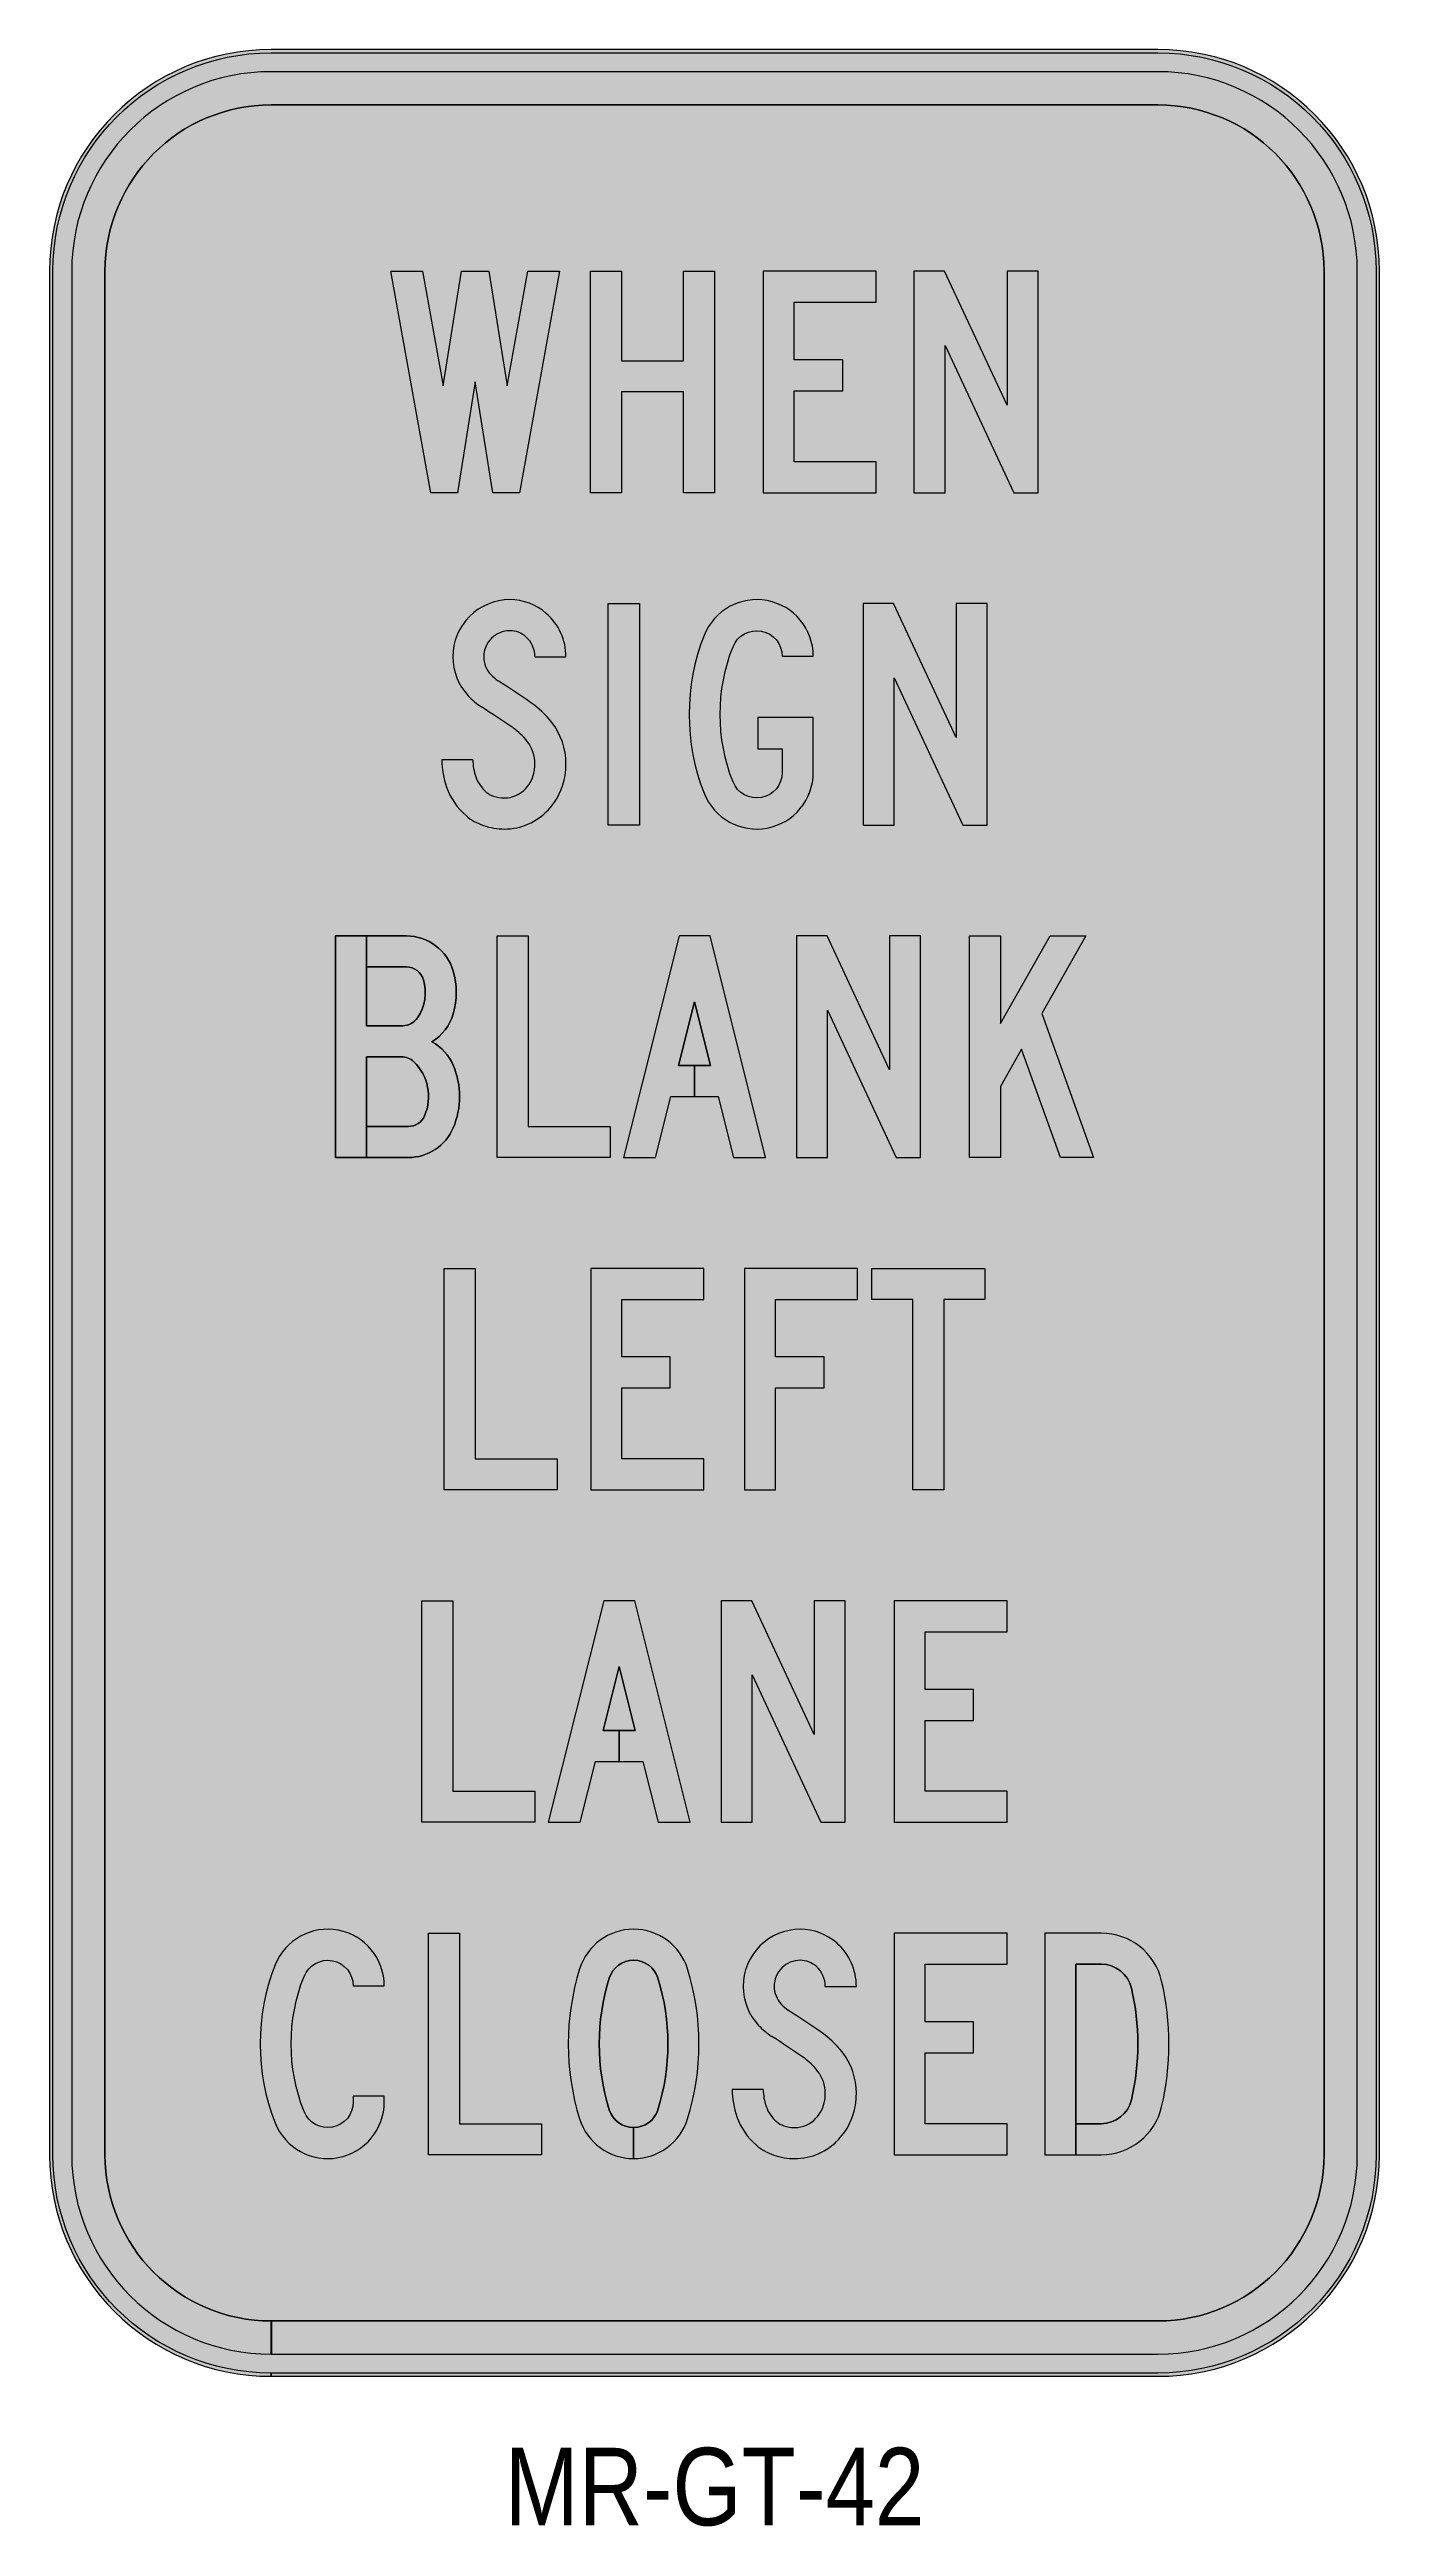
# Model space of a CAD drawing. Header units: millimetres. Extents: x 624 to 684, y 492 to 604.
import ezdxf
from ezdxf.enums import TextEntityAlignment as Align

# ---------------------------------------------------------------- set-up
doc = ezdxf.new("R2010")
doc.units = ezdxf.units.MM
for name, color, linetype, lineweight in [('GSBWFILL', 7, 'Continuous', 0), ('GSCOLORFILL', 7, 'Continuous', 0), ('GSDIMS', 7, 'Continuous', 0), ('GSOUTLINE', 7, 'Continuous', 0)]:
    doc.layers.add(name, color=color, linetype=linetype, lineweight=lineweight)
doc.layers.add('T35', color=3, linetype='Continuous')
doc.styles.add('T35', font='ARIALN.TTF', dxfattribs={"height": 3.5})
doc.styles.add('TSText', font='isocp2.shx')

# ---------------------------------------------------------------- blocks, each defined once
blk = doc.blocks.new('*U40')
at = {"layer": 'GSBWFILL', "transparency": 33554687}
blk.add_hatch(color=256, dxfattribs=at).paths.add_polyline_path([(-199.8500000000004, -515), (200, -515, 0.414213562373095), (290, -425), (290, 425, 0.414213562373095), (200, 515), (-200, 515, 0.414213562373095), (-290, 425), (-290, -425, 0.414213562373095), (-200, -515), (-200, -500, -0.414213562373095), (-275, -425), (-275, 425, -0.414213562373095), (-200, 500), (200, 500, -0.414213562373095), (275, 425), (275, -425, -0.414213562373095), (200, -500), (-199.8500000000004, -500)])
at = {"layer": 'GSCOLORFILL', "true_color": 0xf5f5f5, "transparency": 33554687}
for points in [[(-200, -525), (200, -525, 0.414213562373095), (300, -425), (300, 425, 0.414213562373095), (200, 525), (-200, 525, 0.414213562373095), (-300, 425), (-300, -425, 0.414213562373095)], [(-199.9849999999997, -525), (200, -525, 0.414213562373095), (300, -425), (300, 425, 0.414213562373095), (200, 525), (-200, 525, 0.414213562373095), (-300, 425), (-300, -425, 0.414213562373095), (-200, -525), (-200, -523.5, -0.414213562373095), (-298.5, -425), (-298.5, 425, -0.414213562373095), (-200, 523.5), (200, 523.5, -0.414213562373095), (298.5, 425), (298.5, -425, -0.414213562373095), (200, -523.5), (-199.9849999999997, -523.5)]]:
    blk.add_hatch(color=7, dxfattribs=at).paths.add_polyline_path(points)
at = {"layer": 'GSCOLORFILL', "true_color": 0x0a0a0a, "transparency": 33554687}
blk.add_hatch(color=28, dxfattribs=at).paths.add_polyline_path([(-199.8500000000004, -515), (200, -515, 0.414213562373095), (290, -425), (290, 425, 0.414213562373095), (200, 515), (-200, 515, 0.414213562373095), (-290, 425), (-290, -425, 0.414213562373095), (-200, -515), (-200, -500, -0.414213562373095), (-275, -425), (-275, 425, -0.414213562373095), (-200, 500), (200, 500, -0.414213562373095), (275, 425), (275, -425, -0.414213562373095), (200, -500), (-199.8500000000004, -500)])
at = {"layer": 'GSBWFILL', "linetype": 'Continuous', "transparency": 33554687}
for points in [[(-200, -525), (200, -525, 0.414213562373095), (300, -425), (300, 425, 0.414213562373095), (200, 525), (-200, 525, 0.414213562373095), (-300, 425), (-300, -425, 0.414213562373095), (-200, -525)], [(-199.8500000000004, -515), (200, -515, 0.414213562373095), (290, -425), (290, 425, 0.414213562373095), (200, 515), (-200, 515, 0.414213562373095), (-290, 425), (-290, -425, 0.414213562373095), (-200, -515), (-200, -500, -0.414213562373095), (-275, -425), (-275, 425, -0.414213562373095), (-200, 500), (200, 500, -0.414213562373095), (275, 425), (275, -425, -0.414213562373095), (200, -500), (-199.8500000000004, -500), (-199.8500000000004, -515)]]:
    blk.add_lwpolyline(points, format="xyb", close=True, dxfattribs=at)
at = {"layer": 'GSCOLORFILL', "color": 7, "linetype": 'Continuous', "true_color": 0xf5f5f5, "transparency": 33554687}
for points in [[(-200, -525), (200, -525, 0.414213562373095), (300, -425), (300, 425, 0.414213562373095), (200, 525), (-200, 525, 0.414213562373095), (-300, 425), (-300, -425, 0.414213562373095), (-200, -525)], [(-199.9849999999997, -525), (200, -525, 0.414213562373095), (300, -425), (300, 425, 0.414213562373095), (200, 525), (-200, 525, 0.414213562373095), (-300, 425), (-300, -425, 0.414213562373095), (-200, -525), (-200, -523.5, -0.414213562373095), (-298.5, -425), (-298.5, 425, -0.414213562373095), (-200, 523.5), (200, 523.5, -0.414213562373095), (298.5, 425), (298.5, -425, -0.414213562373095), (200, -523.5), (-199.9849999999997, -523.5), (-199.9849999999997, -525)]]:
    blk.add_lwpolyline(points, format="xyb", close=True, dxfattribs=at)
at = {"layer": 'GSCOLORFILL', "color": 28, "linetype": 'Continuous', "true_color": 0x0a0a0a, "transparency": 33554687}
blk.add_lwpolyline([(-199.8500000000004, -515), (200, -515, 0.414213562373095), (290, -425), (290, 425, 0.414213562373095), (200, 515), (-200, 515, 0.414213562373095), (-290, 425), (-290, -425, 0.414213562373095), (-200, -515), (-200, -500, -0.414213562373095), (-275, -425), (-275, 425, -0.414213562373095), (-200, 500), (200, 500, -0.414213562373095), (275, 425), (275, -425, -0.414213562373095), (200, -500), (-199.8500000000004, -500), (-199.8500000000004, -515)], format="xyb", close=True, dxfattribs=at)
at = {"layer": 'GSOUTLINE', "linetype": 'Continuous', "transparency": 33554687}
for points in [[(-200, -525), (200, -525, 0.414213562373095), (300, -425), (300, 425, 0.414213562373095), (200, 525), (-200, 525, 0.414213562373095), (-300, 425), (-300, -425, 0.414213562373095), (-200, -525)], [(-200, -515), (200, -515, 0.414213562373095), (290, -425), (290, 425, 0.414213562373095), (200, 515), (-200, 515, 0.414213562373095), (-290, 425), (-290, -425, 0.414213562373095), (-200, -515)], [(-200, -500), (200, -500, 0.414213562373095), (275, -425), (275, 425, 0.414213562373095), (200, 500), (-200, 500, 0.414213562373095), (-275, 425), (-275, -425, 0.414213562373095), (-200, -500)]]:
    blk.add_lwpolyline(points, format="xyb", close=True, dxfattribs=at)
at = {"layer": 'GSBWFILL', "color": 250, "transparency": 33554687, "style": 'TSText'}
for s in ['levels:GSCOLORFILL|GSBWFILL|GSOUTLINE', 'panelStyle:MR-GT-42 LANE.ssm', 'chevronShoulderRadius:300.000', 'constructPanels:900|600|450', 'panelBorderRadius:300.000', 'chevronTipRadius:300.000', 'constructPanelMode:0', 'panelRoundCorners:0', 'panelStation:none', 'panelHeightLock:1', 'panelWidthLock:1', 'heightRounding:2', 'legendMaterial:0', 'panelName:name', 'panelStandard:2', 'widthRounding:2', 'panelMounting:1', 'panelMaterial:0', 'panelQuantity:1', 'marginAlign:9', 'panelShape:0', 'panelSizes:', 'version:2']:
    blk.add_text(s, height=0.001, dxfattribs=at).set_placement((0, 524.9979999999996), align=Align.CENTER)
blk = doc.blocks.new('*U3')
at = {"layer": 'GSBWFILL'}
h = blk.add_hatch(color=256, dxfattribs=at)
edge = h.paths.add_edge_path()
edge.add_arc((-588.4723226266601, -858.0780040650642), 1149.124344074378, 55.390937114462815, 57.1046488588774, ccw=False)
edge.add_arc((31.18875155796178, 39.86795207670414), 58.12169191857565, 37.884517576685596, 55.39093711446287, ccw=False)
edge.add_arc((51.07604529441613, 55.3411589762802), 32.92398202427961, -5.115907697472721e-13, 37.884517576685425, ccw=False)
edge.add_arc((45.39801581993486, 55.34115897628291), 38.60201149876088, 350.8629013217493, 359.99999999999557, ccw=False)
edge.add_arc((52.5060887035079, 54.19790915921546), 31.40258650349834, 317.29673378813345, 350.8629013217563, ccw=False)
edge.add_arc((56.3989800737183, 50.60524148717003), 26.10524148716998, 269.9999999999999, 317.29673378814437, ccw=False)
edge.add_arc((56.39898007371815, 55.00067885734074), 30.5006788573407, 251.0789535256293, 270.00000000000017, ccw=False)
edge.add_arc((52.92295380146508, 44.86019333778771), 19.78096779697818, 229.3133006079087, 251.0789535256289, ccw=False)
edge.add_arc((61.12408724516904, 54.39936889565766), 32.36089069361404, 199.4306394672327, 229.3133006079094, ccw=False)
edge.add_arc((73.76258936871797, 58.85737200696578), 45.76258937718751, 180.0011023316868, 199.4302684762635, ccw=False)
edge.add_line((28, 58.85649156598452), (0, 58.85649156598452))
edge.add_arc((73.76258927216888, 58.85737198186531), 73.76258927742312, 180.0006838712507, 199.430409309594)
edge.add_arc((61.12408724516904, 54.39936889565759), 60.36089069361399, 199.4306394672326, 229.3133006079094)
edge.add_arc((52.92295380146489, 44.86019333778737), 47.78096779697781, 229.3133006079091, 251.0789535256292)
edge.add_arc((56.39898007371816, 55.00067885734096), 58.50067885734091, 251.0789535256294, 270.0000000000002)
edge.add_arc((56.39898007371833, 50.60524148716994), 54.10524148716989, 270, 317.2967337881445)
edge.add_arc((52.50608870351375, 54.19790915921264), 59.40258650349213, 317.2967337881369, 350.8629013217596)
edge.add_arc((45.39801581995373, 55.34115897628128), 66.60201149874202, 350.8629013217525, 359.9999999999986)
edge.add_arc((51.07604529441608, 55.34115897628012), 60.92398202427966, 359.9999999999996, 397.8845175766854)
edge.add_arc((31.18875155796106, 39.86795207670393), 86.12169191857632, 37.88451757668539, 55.39093711446263)
edge.add_arc((-588.4723226266598, -858.0780040650584), 1177.124344074373, 55.39093711446263, 57.10464885887726)
edge.add_arc((69.97983884586506, 159.9151743049558), 35.25734506305535, 223.0175993707188, 237.1046488588782, ccw=False)
edge.add_arc((61.47128691910493, 151.9759336269728), 23.62003444447538, 179.9999999999997, 223.0175993707179, ccw=False)
edge.add_arc((61.37529404391439, 151.9759153760051), 23.52404156929193, 89.99988059696187, 179.9999555474589, ccw=False)
edge.add_arc((61.3753429696798, 153.7310205923658), 21.76893635288013, 48.67847151851021, 89.9999997426533, ccw=False)
edge.add_arc((59.71208169603344, 151.8392041010447), 24.28794562266184, 1.1368683772161603e-13, 48.67847151851021, ccw=False)
edge.add_line((84.00002731869529, 151.8392041010448), (112.0000273186952, 151.8392041010448))
edge.add_arc((59.71208169603332, 151.8392041010447), 52.28794562266185, 6.228754935835708e-14, 48.67847151851004)
edge.add_arc((61.37534296967969, 153.7310205923658), 49.76893635288013, 48.67847151851002, 89.99999974265315)
edge.add_arc((61.37527579294667, 151.9759336269729), 51.52402331831713, 89.99992504950285, 180)
edge.add_arc((61.47128691910104, 151.9759336269713), 51.62003444447149, 179.9999999999982, 223.0175993707195)
edge.add_arc((69.97983884586587, 159.9151743049557), 63.25734506305586, 223.0175993707178, 237.1046488588772)
at = {"layer": 'GSCOLORFILL'}
h = blk.add_hatch(color=0, dxfattribs=at)
edge = h.paths.add_edge_path()
edge.add_arc((-588.4723226266601, -858.0780040650652), 1149.124344074379, 55.390937114462815, 57.10464885887751, ccw=False)
edge.add_arc((31.18875155796184, 39.86795207670409), 58.12169191857565, 37.884517576685596, 55.39093711446287, ccw=False)
edge.add_arc((51.0760452944162, 55.34115897628014), 32.9239820242796, -5.115907697472721e-13, 37.884517576685425, ccw=False)
edge.add_arc((45.39801581993492, 55.34115897628286), 38.60201149876088, 350.8629013217493, 359.99999999999557, ccw=False)
edge.add_arc((52.50608870350796, 54.1979091592154), 31.40258650349834, 317.29673378813345, 350.8629013217563, ccw=False)
edge.add_arc((56.39898007371836, 50.60524148716998), 26.10524148716998, 269.9999999999999, 317.29673378814437, ccw=False)
edge.add_arc((56.39898007371819, 55.00067885734079), 30.50067885734079, 251.0789535256293, 270.0000000000002, ccw=False)
edge.add_arc((52.92295380146511, 44.86019333778766), 19.78096779697818, 229.3133006079087, 251.0789535256289, ccw=False)
edge.add_arc((61.1240872451691, 54.3993688956575), 32.36089069361397, 199.4306394672325, 229.3133006079092, ccw=False)
edge.add_arc((73.76258936871804, 58.85737200696581), 45.76258937718752, 180.0011023316869, 199.4302684762636, ccw=False)
edge.add_line((28.00000000000006, 58.85649156598447), (5.684341886080801e-14, 58.85649156598447))
edge.add_arc((73.76258927216892, 58.85737198186517), 73.7625892774231, 180.0006838712507, 199.4304093095939)
edge.add_arc((61.12408724516906, 54.39936889565754), 60.36089069361399, 199.4306394672326, 229.3133006079094)
edge.add_arc((52.92295380146494, 44.86019333778746), 47.78096779697793, 229.3133006079092, 251.0789535256293)
edge.add_arc((56.39898007371823, 55.00067885734082), 58.50067885734082, 251.0789535256293, 270.0000000000002)
edge.add_arc((56.39898007371839, 50.60524148716989), 54.10524148716989, 270, 317.2967337881445)
edge.add_arc((52.50608870351381, 54.19790915921259), 59.40258650349213, 317.2967337881369, 350.8629013217596)
edge.add_arc((45.39801581995378, 55.34115897628123), 66.60201149874202, 350.8629013217525, 359.9999999999986)
edge.add_arc((51.07604529441615, 55.34115897628006), 60.92398202427965, 359.9999999999996, 397.8845175766854)
edge.add_arc((31.18875155796111, 39.86795207670387), 86.12169191857632, 37.88451757668539, 55.39093711446263)
edge.add_arc((-588.4723226266597, -858.0780040650593), 1177.124344074374, 55.39093711446266, 57.1046488588773)
edge.add_arc((69.97983884586509, 159.9151743049558), 35.25734506305535, 223.0175993707188, 237.1046488588782, ccw=False)
edge.add_arc((61.47128691910495, 151.9759336269727), 23.62003444447538, 179.9999999999997, 223.0175993707179, ccw=False)
edge.add_arc((61.37529404391444, 151.975915376005), 23.52404156929194, 89.99988059696187, 179.9999555474588, ccw=False)
edge.add_arc((61.37534296967986, 153.7310205923658), 21.76893635288013, 48.67847151851021, 89.9999997426533, ccw=False)
edge.add_arc((59.71208169603349, 151.8392041010447), 24.28794562266184, 1.1368683772161603e-13, 48.67847151851021, ccw=False)
edge.add_line((84.00002731869535, 151.8392041010447), (112.0000273186952, 151.8392041010447))
edge.add_arc((59.71208169603338, 151.8392041010447), 52.28794562266185, 6.228754935835708e-14, 48.67847151851004)
edge.add_arc((61.37534296967974, 153.7310205923658), 49.76893635288013, 48.67847151851002, 89.99999974265315)
edge.add_arc((61.37527579294671, 151.9759336269728), 51.52402331831715, 89.99992504950283, 180)
edge.add_arc((61.47128691910107, 151.9759336269712), 51.62003444447149, 179.9999999999982, 223.0175993707195)
edge.add_arc((69.9798388458659, 159.9151743049557), 63.25734506305586, 223.0175993707178, 237.1046488588772)
at = {"layer": 'GSBWFILL'}
blk.add_lwpolyline([(35.6243747548364, 106.8002631074727, -0.007477617457592849), (64.20035787855659, 87.70480941089664, -0.07653508003658695), (77.0612996781415, 75.55885288404744, -0.1668246549558401), (84.00002731869574, 55.34115897627992, -0.03988925045285916), (83.51021385884701, 49.21126073950864, -0.1475163149276702), (75.58309381173683, 32.90062589715426, -0.2093514251822395), (56.39898007371823, 24.50000000000005, -0.08274672380428141), (46.50867981910588, 26.14806421616401, -0.09525713690544169), (40.02729793126755, 29.86056845372718, -0.1311316713294231), (30.60631442254314, 43.6340176041005, -0.08497940783612039), (28, 58.85649156598452), (0, 58.85649156598452, 0.08498186583925775), (4.201057313777966, 34.31938411587321, 0.1311316713294234), (21.77347091575191, 8.628569035687626, 0.09525713690544146), (37.42926199944336, -0.3389924730190117, 0.08274672380428119), (56.39898007371835, -3.49999999999995, 0.2093514251822393), (96.1596199828706, 13.91098212143674, 0.1475163149276702), (111.154927272909, 44.76493413720203, 0.03988925045285871), (112.0000273186957, 55.34115897627969, 0.1668246549558401), (99.16030101424212, 92.752867538776, 0.07653508003658697), (80.10362818031524, 110.7501124835231, 0.007477617457592849), (50.83135180374566, 130.3108532539143, -0.06154387494556116), (44.20163620944518, 135.8618034449074, -0.189935492987521), (37.85125247462955, 151.9759336269729, -0.4142139455164167), (61.37534306745601, 175.499956945246, -0.1822786324601297), (75.74902124016751, 170.0798420456773, -0.2156526607116338), (84.00002731869529, 151.8392041010448), (112.0000273186952, 151.8392041010448, 0.2156526607116334), (94.23697053863691, 191.1082925529595, 0.1822786324601297), (61.37534319321935, 203.499956945246, 0.4142139455164178), (9.851252474629547, 151.9759336269729, 0.1899354929875355), (23.72959917634196, 116.7595601286042, 0.06154387494556116)], format="xyb", close=True, dxfattribs=at)
at = {"layer": 'GSCOLORFILL', "color": 0}
blk.add_lwpolyline([(35.62437475483642, 106.8002631074727, -0.007477617457592849), (64.20035787855664, 87.70480941089659, -0.07653508003658695), (77.06129967814155, 75.55885288404738, -0.1668246549558401), (84.0000273186958, 55.34115897627987, -0.03988925045285916), (83.51021385884707, 49.21126073950859, -0.1475163149276702), (75.58309381173689, 32.90062589715421, -0.2093514251822395), (56.39898007371829, 24.5, -0.08274672380428141), (46.50867981910591, 26.14806421616396, -0.09525713690544169), (40.02729793126758, 29.86056845372713, -0.1311316713294231), (30.60631442254322, 43.63401760410045, -0.08497940783612039), (28.00000000000006, 58.85649156598447), (5.684341886080801e-14, 58.85649156598447, 0.08498186583925775), (4.201057313777994, 34.31938411587316, 0.1311316713294234), (21.77347091575194, 8.628569035687576, 0.09525713690544146), (37.42926199944344, -0.3389924730190614, 0.08274672380428119), (56.39898007371841, -3.5, 0.2093514251822393), (96.15961998287065, 13.91098212143669, 0.1475163149276702), (111.1549272729091, 44.76493413720198, 0.03988925045285871), (112.0000273186958, 55.34115897627964, 0.1668246549558401), (99.16030101424218, 92.75286753877594, 0.07653508003658697), (80.1036281803153, 110.750112483523, 0.007477617457592849), (50.83135180374569, 130.3108532539143, -0.06154387494556116), (44.20163620944521, 135.8618034449073, -0.189935492987521), (37.85125247462958, 151.9759336269728, -0.4142139455164167), (61.37534306745607, 175.4999569452459, -0.1822786324601297), (75.74902124016756, 170.0798420456772, -0.2156526607116338), (84.00002731869535, 151.8392041010447), (112.0000273186952, 151.8392041010447, 0.2156526607116334), (94.23697053863697, 191.1082925529595, 0.1822786324601297), (61.37534319321941, 203.4999569452459, 0.4142139455164178), (9.851252474629575, 151.9759336269728, 0.1899354929875355), (23.72959917634199, 116.7595601286041, 0.06154387494556116)], format="xyb", close=True, dxfattribs=at)
at = {"layer": 'GSOUTLINE'}
blk.add_lwpolyline([(35.6243747548364, 106.8002631074727, -0.007477617457592849), (64.20035787855656, 87.70480941089659, -0.07653508003658695), (77.06129967814147, 75.55885288404738, -0.1668246549558401), (84.00002731869571, 55.34115897627987, -0.03988925045285916), (83.51021385884698, 49.21126073950859, -0.1475163149276702), (75.5830938117368, 32.90062589715421, -0.2093514251822395), (56.39898007371826, 24.5, -0.08274672380428141), (46.50867981910588, 26.14806421616396, -0.09525713690544169), (40.02729793126755, 29.86056845372713, -0.1311316713294231), (30.60631442254314, 43.63401760410045, -0.08497940783612039), (28, 58.85649156598447), (3.319650869297586e-15, 58.85649156598447, 0.08498186583925775), (4.201057313777966, 34.31938411587316, 0.1311316713294234), (21.77347091575191, 8.628569035687576, 0.09525713690544146), (37.42926199944336, -0.3389924730190614, 0.08274672380428119), (56.39898007371838, -3.5, 0.2093514251822393), (96.15961998287057, 13.91098212143669, 0.1475163149276702), (111.154927272909, 44.76493413720198, 0.03988925045285871), (112.0000273186957, 55.34115897627964, 0.1668246549558401), (99.1603010142421, 92.75286753877594, 0.07653508003658697), (80.10362818031527, 110.750112483523, 0.007477617457592849), (50.83135180374566, 130.3108532539143, -0.06154387494556116), (44.20163620944518, 135.8618034449073, -0.189935492987521), (37.85125247462955, 151.9759336269728, -0.4142139455164167), (61.37534306745599, 175.4999569452459, -0.1822786324601297), (75.74902124016748, 170.0798420456772, -0.2156526607116338), (84.00002731869526, 151.8392041010447), (112.0000273186952, 151.8392041010447, 0.2156526607116334), (94.23697053863694, 191.1082925529595, 0.1822786324601297), (61.37534319321938, 203.4999569452459, 0.4142139455164178), (9.851252474629547, 151.9759336269728, 0.1899354929875355), (23.72959917634196, 116.7595601286041, 0.06154387494556116)], format="xyb", close=True, dxfattribs=at)
blk = doc.blocks.new('*U4')
at = {"layer": 'GSBWFILL', "linetype": 'Continuous'}
blk.add_hatch(color=256, dxfattribs=at).paths.add_polyline_path([(0, 200), (28, 200), (28, 0), (0, 0)])
at = {"layer": 'GSCOLORFILL', "linetype": 'Continuous'}
blk.add_hatch(color=0, dxfattribs=at).paths.add_polyline_path([(0, 200), (28, 200), (28, 0), (0, 0)])
at = {"layer": 'GSBWFILL'}
blk.add_lwpolyline([(0, 200), (28, 200), (28, 0), (0, 0)], close=True, dxfattribs=at)
at = {"layer": 'GSCOLORFILL', "color": 0}
blk.add_lwpolyline([(0, 200), (28, 200), (28, 0), (0, 0)], close=True, dxfattribs=at)
at = {"layer": 'GSOUTLINE'}
blk.add_lwpolyline([(0, 200), (28.00000000000003, 200), (28.00000000000003, 0), (0, 0)], close=True, dxfattribs=at)
blk = doc.blocks.new('*U5')
at = {"layer": 'GSBWFILL', "linetype": 'Continuous'}
blk.add_hatch(color=256, dxfattribs=at).paths.add_polyline_path([(84, 152.4999999999999), (112, 152.4999999999999, 0.8275027774491411), (13.5711159737418, 171.2483588621444, 0.1904761904761912), (13.57111597374182, 28.75164113785547, 0.82750277744914), (112, 47.49999999999994), (112, 96.99999999999997), (62, 97), (62, 68.99999999999999), (84, 68.99999999999999), (84, 47.49999999999997, -0.8275027774491426), (39.61050328227574, 39.04485776805242, -0.1904761904761912), (39.61050328227572, 160.9551422319474, -0.8275027774491392)])
at = {"layer": 'GSCOLORFILL', "linetype": 'Continuous'}
blk.add_hatch(color=0, dxfattribs=at).paths.add_polyline_path([(13.5711159737418, 171.2483588621444, 0.1904761904761912), (13.57111597374181, 28.7516411378555, 0.82750277744914), (112, 47.49999999999996), (112, 96.99999999999999), (62, 97.00000000000001), (62.00000000000001, 69), (84, 68.99999999999997), (84, 47.49999999999999, -0.8275027774491429), (39.61050328227574, 39.04485776805242, -0.1904761904761912), (39.61050328227572, 160.9551422319474, -0.8275027774491398), (84, 152.4999999999999), (112, 152.4999999999999, 0.8275027774491411)])
at = {"layer": 'GSBWFILL'}
blk.add_lwpolyline([(84, 68.99999999999999), (84, 47.49999999999999, -0.8275027774491398), (39.61050328227577, 39.04485776805243, -0.1904761904761912), (39.61050328227572, 160.9551422319474, -0.8275027774491401), (84, 152.4999999999999), (112, 152.4999999999999, 0.8275027774491399), (13.57111597374183, 171.2483588621444, 0.1904761904761912), (13.57111597374183, 28.75164113785546, 0.8275027774491398), (112, 47.49999999999999), (112, 96.99999999999999), (62, 97), (62, 68.99999999999999)], format="xyb", close=True, dxfattribs=at)
at = {"layer": 'GSCOLORFILL', "color": 0}
blk.add_lwpolyline([(84, 68.99999999999999), (84, 47.49999999999999, -0.8275027774491398), (39.61050328227577, 39.04485776805243, -0.1904761904761912), (39.61050328227572, 160.9551422319474, -0.8275027774491401), (84, 152.4999999999999), (112, 152.4999999999999, 0.8275027774491399), (13.57111597374183, 171.2483588621444, 0.1904761904761912), (13.57111597374183, 28.75164113785546, 0.8275027774491398), (112, 47.49999999999999), (112, 96.99999999999999), (62, 97), (62, 68.99999999999999)], format="xyb", close=True, dxfattribs=at)
at = {"layer": 'GSOUTLINE'}
blk.add_lwpolyline([(84.00000000000003, 68.99999999999999), (84.00000000000001, 47.49999999999999, -0.8275027774491398), (39.61050328227577, 39.04485776805243, -0.1904761904761912), (39.61050328227573, 160.9551422319474, -0.8275027774491401), (84.00000000000001, 152.4999999999999), (112, 152.4999999999999, 0.8275027774491399), (13.57111597374183, 171.2483588621444, 0.1904761904761912), (13.57111597374185, 28.75164113785546, 0.8275027774491398), (112, 47.49999999999999), (112, 96.99999999999999), (62.00000000000002, 97), (62.00000000000001, 68.99999999999999)], format="xyb", close=True, dxfattribs=at)
blk = doc.blocks.new('*U6')
at = {"layer": 'GSBWFILL', "linetype": 'Continuous'}
blk.add_hatch(color=256, dxfattribs=at).paths.add_polyline_path([(28, 133), (90, 0), (112, 0), (112, 200), (84, 200), (84, 79.14121821539285), (27.65981601018314, 200), (0, 200), (0, 0), (28, 0)])
at = {"layer": 'GSCOLORFILL', "linetype": 'Continuous'}
blk.add_hatch(color=0, dxfattribs=at).paths.add_polyline_path([(27.65981601018313, 200), (0, 200), (7.105427357601002e-15, 0), (28, 0), (28, 133), (90, 0), (112, 0), (112, 200), (84, 200), (84, 79.14121821539283)])
at = {"layer": 'GSBWFILL'}
blk.add_lwpolyline([(90, 0), (112, 0), (112, 200), (84, 200), (84, 79.14121821539283), (27.65981601018314, 200), (0, 200), (0, 0), (28, 0), (28, 133)], close=True, dxfattribs=at)
at = {"layer": 'GSCOLORFILL', "color": 0}
blk.add_lwpolyline([(90, 0), (112, 0), (112, 200), (84, 200), (84, 79.14121821539283), (27.65981601018314, 200), (0, 200), (0, 0), (28, 0), (28, 133)], close=True, dxfattribs=at)
at = {"layer": 'GSOUTLINE'}
blk.add_lwpolyline([(90, 0), (112, 0), (112, 200), (84, 200), (84.00000000000001, 79.14121821539283), (27.65981601018314, 200), (0, 200), (0, 0), (28, 0), (28, 133)], close=True, dxfattribs=at)
blk = doc.blocks.new('*U2')
at = {"layer": 'GSBWFILL', "color": 28, "true_color": 0x0a0a0a}
for name, p, xscale, yscale, zscale in [('*U3', (0, 0), 0.4999998780415664, 0.5, 0.4999998780415664), ('*U5', (111.5438596491228, 0), 0.4999999999999998, 0.4999999999999998, 0.4999999999999998), ('*U4', (75.08771929824562, 0), 0.4999999999999995, 0.4999999999999995, 0.4999999999999995), ('*U6', (190, 0), 0.5, 0.5, 0.5)]:
    blk.add_blockref(name, p, dxfattribs=dict(at, xscale=xscale, yscale=yscale, zscale=zscale))
blk = doc.blocks.new('*U1')
at = {"layer": 'GSBWFILL'}
blk.add_blockref('*U2', (-123, 0), dxfattribs=at)
blk = doc.blocks.new('*U9')
at = {"layer": 'GSBWFILL', "linetype": 'Continuous'}
blk.add_hatch(color=256, dxfattribs=at).paths.add_polyline_path([(64, 172, -0.3333333333333333), (79.36000000000001, 160.48, -0.2231416936939851), (73.96819689062116, 126.04, -0.2490694201735612), (60.71231517720801, 119), (28, 119), (27.99999999999999, 200), (0, 200), (0, 2.842170943040401e-14), (28, 0), (28, 91.00000000000001), (59.59591794226546, 90.99999999999997, -0.1962615682814117), (70.79358533784567, 86.4285714285714, -0.3091553152846961), (80.46237859583465, 37.71428571428572, -0.3003359330538568), (65.74878637916753, 28), (28.00999999999999, 28), (28.00999999999999, 0), (65.74878637916753, 0, 0.3003359330538558), (106.211164975002, 26.71428571428561, 0.2046557837120477), (106.2111649750022, 83.28571428571394, 0.1670695349251285), (87.0323596301763, 104.509862498702, 0.1861288934326213), (106.2400000000001, 129.6800000000001, 0.1428571428571425), (106.24, 168.3200000000001, 0.3333333333333331), (63.99999999999998, 200), (28.00999999999999, 199.9999999999999), (28.00999999999999, 172)])
at = {"layer": 'GSCOLORFILL', "linetype": 'Continuous'}
blk.add_hatch(color=0, dxfattribs=at).paths.add_polyline_path([(64, 172, -0.3333333333333333), (79.36000000000001, 160.48, -0.2231416936939851), (73.96819689062116, 126.04, -0.2490694201735612), (60.71231517720801, 119), (28, 119), (27.99999999999999, 200), (0, 200), (0, 2.842170943040401e-14), (28, 0), (28, 91.00000000000001), (59.59591794226546, 90.99999999999997, -0.1962615682814117), (70.79358533784567, 86.4285714285714, -0.3091553152846961), (80.46237859583465, 37.71428571428572, -0.3003359330538568), (65.74878637916753, 28), (28.00999999999999, 28), (28.00999999999999, 0), (65.74878637916753, 0, 0.3003359330538558), (106.211164975002, 26.71428571428561, 0.2046557837120477), (106.2111649750022, 83.28571428571394, 0.1670695349251285), (87.0323596301763, 104.509862498702, 0.1861288934326213), (106.2400000000001, 129.6800000000001, 0.1428571428571425), (106.24, 168.3200000000001, 0.3333333333333331), (63.99999999999998, 200), (28.00999999999999, 199.9999999999999), (28.00999999999999, 172)])
at = {"layer": 'GSBWFILL'}
blk.add_lwpolyline([(59.59591794226537, 90.99999999999997), (28, 91), (28, -6.0518825356103e-15), (0, 0), (0, 200), (28, 200), (28, 119), (60.71231517720798, 119, 0.2490694201735611), (73.96819689062113, 126.04, 0.2231416936939853), (79.36000000000001, 160.48, 0.3333333333333334), (64, 172), (28.00999999999999, 172), (28.00999999999999, 199.9999999999999), (64, 200, -0.3333333333333334), (106.24, 168.32, -0.1428571428571432), (106.24, 129.6799999999999, -0.1861288934326198), (87.0323596301763, 104.509862498702, -0.167069534925127), (106.2111649750021, 83.28571428571418, -0.2046557837120482), (106.2111649750021, 26.71428571428572, -0.3003359330538566), (65.74878637916754, -7.105427357601002e-15), (28.00999999999999, -6.054043922230161e-15), (28.00999999999999, 27.99999999999999), (65.74878637916754, 27.99999999999999, 0.3003359330538566), (80.46237859583465, 37.71428571428572, 0.3091553152846965), (70.79358533784563, 86.42857142857146, 0.196261568281412)], format="xyb", close=True, dxfattribs=at)
at = {"layer": 'GSCOLORFILL', "color": 0}
blk.add_lwpolyline([(59.59591794226537, 90.99999999999997), (28, 91), (28, -6.0518825356103e-15), (0, 0), (0, 200), (28, 200), (28, 119), (60.71231517720798, 119, 0.2490694201735611), (73.96819689062113, 126.04, 0.2231416936939853), (79.36000000000001, 160.48, 0.3333333333333334), (64, 172), (28.00999999999999, 172), (28.00999999999999, 199.9999999999999), (64, 200, -0.3333333333333334), (106.24, 168.32, -0.1428571428571432), (106.24, 129.6799999999999, -0.1861288934326198), (87.0323596301763, 104.509862498702, -0.167069534925127), (106.2111649750021, 83.28571428571418, -0.2046557837120482), (106.2111649750021, 26.71428571428572, -0.3003359330538566), (65.74878637916754, -7.105427357601002e-15), (28.00999999999999, -6.054043922230161e-15), (28.00999999999999, 27.99999999999999), (65.74878637916754, 27.99999999999999, 0.3003359330538566), (80.46237859583465, 37.71428571428572, 0.3091553152846965), (70.79358533784563, 86.42857142857146, 0.196261568281412)], format="xyb", close=True, dxfattribs=at)
at = {"layer": 'GSOUTLINE'}
for points in [[(106.2111649750021, 26.71428571428572, 0.2046557837120482), (106.2111649750021, 83.28571428571418, 0.167069534925127), (87.03235963017633, 104.509862498702, 0.1861288934326198), (106.24, 129.6799999999999, 0.1428571428571432), (106.24, 168.32, 0.3333333333333334), (64, 200), (0, 200), (0, 0), (65.7487863791675, -1.4210854715202e-14, 0.3003359330538566)], [(64, 172, -0.3333333333333334), (79.36, 160.48, -0.2231416936939853), (73.96819689062112, 126.04, -0.2490694201735611), (60.712315177208, 119), (28, 119), (28, 172)], [(80.46237859583464, 37.71428571428572, -0.3003359330538566), (65.74878637916751, 27.99999999999998), (28, 27.99999999999999), (28, 91), (59.59591794226541, 90.99999999999997, -0.196261568281412), (70.79358533784563, 86.42857142857144, -0.3091553152846965)]]:
    blk.add_lwpolyline(points, format="xyb", close=True, dxfattribs=at)
blk = doc.blocks.new('*U10')
at = {"layer": 'GSBWFILL', "linetype": 'Continuous'}
blk.add_hatch(color=256, dxfattribs=at).paths.add_polyline_path([(0, 200), (28, 200), (28, 28), (102, 28), (102, 0), (0, 0)])
at = {"layer": 'GSCOLORFILL', "linetype": 'Continuous'}
blk.add_hatch(color=0, dxfattribs=at).paths.add_polyline_path([(0, 200), (28, 200), (28, 28), (102, 28), (102, 0), (0, 0)])
at = {"layer": 'GSBWFILL'}
blk.add_lwpolyline([(0, 200), (28, 200), (28, 28), (102, 28), (102, 0), (0, 0)], close=True, dxfattribs=at)
at = {"layer": 'GSCOLORFILL', "color": 0}
blk.add_lwpolyline([(0, 200), (28, 200), (28, 28), (102, 28), (102, 0), (0, 0)], close=True, dxfattribs=at)
at = {"layer": 'GSOUTLINE'}
blk.add_lwpolyline([(0, 200), (28, 200), (28, 28), (102, 28), (102, 0), (0, 0)], close=True, dxfattribs=at)
blk = doc.blocks.new('*U11')
at = {"layer": 'GSBWFILL', "linetype": 'Continuous'}
blk.add_hatch(color=256, dxfattribs=at).paths.add_polyline_path([(64, 140.5530424827055), (78.38826062067636, 83), (64.00999999999999, 83), (64.00999999999999, 55.00000000000001), (85.38826062067636, 55.00000000000001), (99.13826062067636, 1.4210854715202e-14), (128, 0), (78, 200), (50, 200), (0, 0), (28.86173937932358, 1.4210854715202e-14), (42.61173937932364, 55.00000000000001), (64, 54.99999999999999), (64, 83), (49.61173937932364, 83)])
at = {"layer": 'GSCOLORFILL', "linetype": 'Continuous'}
blk.add_hatch(color=0, dxfattribs=at).paths.add_polyline_path([(78, 200), (49.99999999999999, 200), (-1.4210854715202e-14, 0), (28.86173937932359, 0), (42.61173937932363, 54.99999999999999), (64, 54.99999999999999), (64, 83), (49.61173937932364, 83), (64, 140.5530424827055), (78.38826062067636, 83), (64.00999999999999, 83), (64.00999999999999, 55), (85.38826062067636, 55), (99.13826062067636, -1.4210854715202e-14), (128, -1.4210854715202e-14)])
at = {"layer": 'GSBWFILL'}
blk.add_lwpolyline([(64, 83), (49.61173937932364, 83), (64, 140.5530424827055), (78.38826062067636, 83), (64.00999999999999, 83), (64.00999999999999, 55), (85.38826062067636, 55), (99.13826062067636, 0), (128, 0), (78, 200), (50, 200), (0, 0), (28.86173937932358, 0), (42.61173937932364, 55), (64, 55)], close=True, dxfattribs=at)
at = {"layer": 'GSCOLORFILL', "color": 0}
blk.add_lwpolyline([(64, 83), (49.61173937932364, 83), (64, 140.5530424827055), (78.38826062067636, 83), (64.00999999999999, 83), (64.00999999999999, 55), (85.38826062067636, 55), (99.13826062067636, 0), (128, 0), (78, 200), (50, 200), (0, 0), (28.86173937932358, 0), (42.61173937932364, 55), (64, 55)], close=True, dxfattribs=at)
at = {"layer": 'GSOUTLINE'}
for points in [[(42.61173937932362, 55), (85.38826062067636, 55), (99.13826062067636, 0), (128, 0), (78, 200), (50, 200), (0, 0), (28.86173937932362, 0)], [(78.38826062067638, 83), (64, 140.5530424827055), (49.61173937932362, 83)]]:
    blk.add_lwpolyline(points, close=True, dxfattribs=at)
blk = doc.blocks.new('*U12')
at = {"layer": 'GSBWFILL', "linetype": 'Continuous'}
blk.add_hatch(color=256, dxfattribs=at).paths.add_polyline_path([(28, 133), (90, 0), (112, 0), (112, 200), (84, 200), (84, 79.14121821539285), (27.65981601018314, 200), (0, 200), (0, 0), (28, 0)])
at = {"layer": 'GSCOLORFILL', "linetype": 'Continuous'}
blk.add_hatch(color=0, dxfattribs=at).paths.add_polyline_path([(27.65981601018313, 200), (0, 200), (7.105427357601002e-15, 0), (28, 0), (28, 133), (90, 0), (112, 0), (112, 200), (84, 200), (84, 79.14121821539283)])
at = {"layer": 'GSBWFILL'}
blk.add_lwpolyline([(90, 0), (112, 0), (112, 200), (84, 200), (84, 79.14121821539283), (27.65981601018314, 200), (0, 200), (0, 0), (28, 0), (28, 133)], close=True, dxfattribs=at)
at = {"layer": 'GSCOLORFILL', "color": 0}
blk.add_lwpolyline([(90, 0), (112, 0), (112, 200), (84, 200), (84, 79.14121821539283), (27.65981601018314, 200), (0, 200), (0, 0), (28, 0), (28, 133)], close=True, dxfattribs=at)
at = {"layer": 'GSOUTLINE'}
blk.add_lwpolyline([(90, 0), (112, 0), (112, 200), (84, 200), (84.00000000000001, 79.14121821539283), (27.65981601018314, 200), (0, 200), (0, 0), (28, 0), (28, 133)], close=True, dxfattribs=at)
blk = doc.blocks.new('*U13')
at = {"layer": 'GSBWFILL', "linetype": 'Continuous'}
blk.add_hatch(color=256, dxfattribs=at).paths.add_polyline_path([(28, 200), (0, 200), (0, 2.842170943040401e-14), (28, 0), (28, 64.00000000000003), (47.15784066379541, 97.83722506852175), (82.25307151133865, 2.842170943040401e-14), (112, 2.842170943040401e-14), (65.36764705882354, 130), (105, 200), (72.82367727746635, 200), (28, 120.8309076657738)])
at = {"layer": 'GSCOLORFILL', "linetype": 'Continuous'}
blk.add_hatch(color=0, dxfattribs=at).paths.add_polyline_path([(105, 200), (72.82367727746635, 200), (28, 120.8309076657738), (28, 200), (0, 200), (0, 2.842170943040401e-14), (28, 0), (28, 64.00000000000001), (47.15784066379541, 97.83722506852175), (82.25307151133865, 2.842170943040401e-14), (112, 2.842170943040401e-14), (65.36764705882354, 130)])
at = {"layer": 'GSBWFILL'}
blk.add_lwpolyline([(47.15784066379541, 97.83722506852176), (28, 64.00000000000001), (28, 7.105427357601003e-15), (0, 0), (0, 200), (28, 200), (28, 120.8309076657738), (72.82367727746635, 200), (105, 200), (65.36764705882354, 130), (112, 2.842170943040401e-14), (82.25307151133865, 2.087297230583491e-14)], close=True, dxfattribs=at)
at = {"layer": 'GSCOLORFILL', "color": 0}
blk.add_lwpolyline([(47.15784066379541, 97.83722506852176), (28, 64.00000000000001), (28, 7.105427357601003e-15), (0, 0), (0, 200), (28, 200), (28, 120.8309076657738), (72.82367727746635, 200), (105, 200), (65.36764705882354, 130), (112, 2.842170943040401e-14), (82.25307151133865, 2.087297230583491e-14)], close=True, dxfattribs=at)
at = {"layer": 'GSOUTLINE'}
blk.add_lwpolyline([(47.1578406637954, 97.83722506852176), (28, 64.00000000000001), (28, 7.105427357601003e-15), (0, 0), (0, 200), (28, 200), (28, 120.8309076657738), (72.82367727746635, 200), (105, 200), (65.36764705882355, 130), (112, 2.842170943040401e-14), (82.25307151133866, 2.087297230583491e-14)], close=True, dxfattribs=at)
blk = doc.blocks.new('*U8')
at = {"layer": 'GSBWFILL', "color": 28, "true_color": 0x0a0a0a}
for name, p, xscale, yscale, zscale in [('*U9', (0, 0), 0.4999999999999999, 0.4999999999999999, 0.4999999999999999), ('*U10', (73, 0), 0.5, 0.5, 0.5), ('*U11', (130, 0), 0.5, 0.5, 0.5), ('*U12', (208, 0), 0.5, 0.5, 0.5), ('*U13', (286, 0), 0.5, 0.5, 0.5)]:
    blk.add_blockref(name, p, dxfattribs=dict(at, xscale=xscale, yscale=yscale, zscale=zscale))
blk = doc.blocks.new('*U7')
at = {"layer": 'GSBWFILL'}
blk.add_blockref('*U8', (-171, 0), dxfattribs=at)
blk = doc.blocks.new('*U16')
at = {"layer": 'GSBWFILL', "linetype": 'Continuous'}
blk.add_hatch(color=256, dxfattribs=at).paths.add_polyline_path([(0, 200), (28, 200), (28, 28), (102, 28), (102, 0), (0, 0)])
at = {"layer": 'GSCOLORFILL', "linetype": 'Continuous'}
blk.add_hatch(color=0, dxfattribs=at).paths.add_polyline_path([(0, 200), (28, 200), (28, 28), (102, 28), (102, 0), (0, 0)])
at = {"layer": 'GSBWFILL'}
blk.add_lwpolyline([(0, 200), (28, 200), (28, 28), (102, 28), (102, 0), (0, 0)], close=True, dxfattribs=at)
at = {"layer": 'GSCOLORFILL', "color": 0}
blk.add_lwpolyline([(0, 200), (28, 200), (28, 28), (102, 28), (102, 0), (0, 0)], close=True, dxfattribs=at)
at = {"layer": 'GSOUTLINE'}
blk.add_lwpolyline([(0, 200), (28, 200), (28, 28), (102, 28), (102, 0), (0, 0)], close=True, dxfattribs=at)
blk = doc.blocks.new('*U17')
at = {"layer": 'GSBWFILL', "linetype": 'Continuous'}
blk.add_hatch(color=256, dxfattribs=at).paths.add_polyline_path([(28, 28), (28, 92), (71.81454086025929, 92), (71.81454086025929, 120), (28, 120), (28, 172), (102, 172), (102, 200), (0, 200), (0, 0), (102, 0), (102, 28)])
at = {"layer": 'GSCOLORFILL', "linetype": 'Continuous'}
blk.add_hatch(color=0, dxfattribs=at).paths.add_polyline_path([(28, 28), (28, 92), (71.81454086025929, 92), (71.81454086025929, 120), (28, 120), (28, 172), (102, 172), (102, 200), (0, 200), (0, 0), (102, 0), (102, 28)])
at = {"layer": 'GSBWFILL'}
blk.add_lwpolyline([(28, 28), (28, 92), (71.81454086025929, 92), (71.81454086025929, 120), (28, 120), (28, 172), (102, 172), (102, 200), (0, 200), (0, 0), (102, 0), (102, 28)], close=True, dxfattribs=at)
at = {"layer": 'GSCOLORFILL', "color": 0}
blk.add_lwpolyline([(28, 28), (28, 92), (71.81454086025929, 92), (71.81454086025929, 120), (28, 120), (28, 172), (102, 172), (102, 200), (0, 200), (0, 0), (102, 0), (102, 28)], close=True, dxfattribs=at)
at = {"layer": 'GSOUTLINE'}
blk.add_lwpolyline([(28, 28), (28, 92), (71.81454086025927, 92), (71.81454086025927, 120), (28, 120), (28, 172), (102, 172), (102, 200), (0, 200), (0, 0), (102, 0), (102, 28)], close=True, dxfattribs=at)
blk = doc.blocks.new('*U18')
at = {"layer": 'GSBWFILL', "linetype": 'Continuous'}
blk.add_hatch(color=256, dxfattribs=at).paths.add_polyline_path([(28, 92), (71.81454086025929, 92), (71.81454086025929, 120), (28, 120), (28, 172), (102, 172), (102, 200), (0, 200), (0, 0), (28, 0)])
at = {"layer": 'GSCOLORFILL', "linetype": 'Continuous'}
blk.add_hatch(color=0, dxfattribs=at).paths.add_polyline_path([(28, 92), (71.81454086025929, 92), (71.81454086025929, 120), (28, 120), (28, 172), (102, 172), (102, 200), (0, 200), (0, 0), (28, 0)])
at = {"layer": 'GSBWFILL'}
blk.add_lwpolyline([(28, 92), (71.81454086025929, 92), (71.81454086025929, 120), (28, 120), (28, 172), (102, 172), (102, 200), (0, 200), (0, 0), (28, 0)], close=True, dxfattribs=at)
at = {"layer": 'GSCOLORFILL', "color": 0}
blk.add_lwpolyline([(28, 92), (71.81454086025929, 92), (71.81454086025929, 120), (28, 120), (28, 172), (102, 172), (102, 200), (0, 200), (0, 0), (28, 0)], close=True, dxfattribs=at)
at = {"layer": 'GSOUTLINE'}
blk.add_lwpolyline([(28, 92), (71.81454086025929, 92), (71.81454086025929, 120), (28, 120), (28, 172), (102, 172), (102, 200), (0, 200), (0, 0), (28, 0)], close=True, dxfattribs=at)
blk = doc.blocks.new('*U19')
at = {"layer": 'GSBWFILL', "linetype": 'Continuous'}
blk.add_hatch(color=256, dxfattribs=at).paths.add_polyline_path([(37, 172), (0, 172), (0, 200), (102, 200), (102, 172), (65, 172), (65, 0), (37, 0)])
at = {"layer": 'GSCOLORFILL', "linetype": 'Continuous'}
blk.add_hatch(color=0, dxfattribs=at).paths.add_polyline_path([(37, 172), (0, 172), (0, 200), (102, 200), (102, 172), (65, 172), (65, 0), (37, 0)])
at = {"layer": 'GSBWFILL'}
blk.add_lwpolyline([(37, 172), (0, 172), (0, 200), (102, 200), (102, 172), (65, 172), (65, 0), (37, 0)], close=True, dxfattribs=at)
at = {"layer": 'GSCOLORFILL', "color": 0}
blk.add_lwpolyline([(37, 172), (0, 172), (0, 200), (102, 200), (102, 172), (65, 172), (65, 0), (37, 0)], close=True, dxfattribs=at)
at = {"layer": 'GSOUTLINE'}
blk.add_lwpolyline([(36.99999999999999, 172), (0, 172), (0, 200), (102, 200), (102, 172), (64.99999999999999, 172), (64.99999999999999, 0), (36.99999999999999, 0)], close=True, dxfattribs=at)
blk = doc.blocks.new('*U15')
at = {"layer": 'GSBWFILL', "color": 28, "true_color": 0x0a0a0a}
for name, p, xscale, yscale, zscale in [('*U16', (0, 0), 0.4999999999999999, 0.4999999999999999, 0.4999999999999999), ('*U17', (66.13513513513513, 0), 0.4999999999999998, 0.4999999999999998, 0.4999999999999998), ('*U18', (135.5135135135135, 0), 0.4999999999999998, 0.4999999999999998, 0.4999999999999998), ('*U19', (193, 0), 0.4999999999999998, 0.4999999999999998, 0.4999999999999998)]:
    blk.add_blockref(name, p, dxfattribs=dict(at, xscale=xscale, yscale=yscale, zscale=zscale))
blk = doc.blocks.new('*U14')
at = {"layer": 'GSBWFILL'}
blk.add_blockref('*U15', (-122, 0), dxfattribs=at)
blk = doc.blocks.new('*U22')
at = {"layer": 'GSBWFILL', "linetype": 'Continuous'}
blk.add_hatch(color=256, dxfattribs=at).paths.add_polyline_path([(0, 200), (28, 200), (28, 28), (102, 28), (102, 0), (0, 0)])
at = {"layer": 'GSCOLORFILL', "linetype": 'Continuous'}
blk.add_hatch(color=0, dxfattribs=at).paths.add_polyline_path([(0, 200), (28, 200), (28, 28), (102, 28), (102, 0), (0, 0)])
at = {"layer": 'GSBWFILL'}
blk.add_lwpolyline([(0, 200), (28, 200), (28, 28), (102, 28), (102, 0), (0, 0)], close=True, dxfattribs=at)
at = {"layer": 'GSCOLORFILL', "color": 0}
blk.add_lwpolyline([(0, 200), (28, 200), (28, 28), (102, 28), (102, 0), (0, 0)], close=True, dxfattribs=at)
at = {"layer": 'GSOUTLINE'}
blk.add_lwpolyline([(0, 200), (28, 200), (28, 28), (102, 28), (102, 0), (0, 0)], close=True, dxfattribs=at)
blk = doc.blocks.new('*U23')
at = {"layer": 'GSBWFILL', "linetype": 'Continuous'}
blk.add_hatch(color=256, dxfattribs=at).paths.add_polyline_path([(64, 140.5530424827055), (78.38826062067636, 83), (64.00999999999999, 83), (64.00999999999999, 55.00000000000001), (85.38826062067636, 55.00000000000001), (99.13826062067636, 1.4210854715202e-14), (128, 0), (78, 200), (50, 200), (0, 0), (28.86173937932358, 1.4210854715202e-14), (42.61173937932364, 55.00000000000001), (64, 54.99999999999999), (64, 83), (49.61173937932364, 83)])
at = {"layer": 'GSCOLORFILL', "linetype": 'Continuous'}
blk.add_hatch(color=0, dxfattribs=at).paths.add_polyline_path([(78, 200), (49.99999999999999, 200), (-1.4210854715202e-14, 0), (28.86173937932359, 0), (42.61173937932363, 54.99999999999999), (64, 54.99999999999999), (64, 83), (49.61173937932364, 83), (64, 140.5530424827055), (78.38826062067636, 83), (64.00999999999999, 83), (64.00999999999999, 55), (85.38826062067636, 55), (99.13826062067636, -1.4210854715202e-14), (128, -1.4210854715202e-14)])
at = {"layer": 'GSBWFILL'}
blk.add_lwpolyline([(64, 83), (49.61173937932364, 83), (64, 140.5530424827055), (78.38826062067636, 83), (64.00999999999999, 83), (64.00999999999999, 55), (85.38826062067636, 55), (99.13826062067636, 0), (128, 0), (78, 200), (50, 200), (0, 0), (28.86173937932358, 0), (42.61173937932364, 55), (64, 55)], close=True, dxfattribs=at)
at = {"layer": 'GSCOLORFILL', "color": 0}
blk.add_lwpolyline([(64, 83), (49.61173937932364, 83), (64, 140.5530424827055), (78.38826062067636, 83), (64.00999999999999, 83), (64.00999999999999, 55), (85.38826062067636, 55), (99.13826062067636, 0), (128, 0), (78, 200), (50, 200), (0, 0), (28.86173937932358, 0), (42.61173937932364, 55), (64, 55)], close=True, dxfattribs=at)
at = {"layer": 'GSOUTLINE'}
for points in [[(42.61173937932362, 55), (85.38826062067636, 55), (99.13826062067636, 0), (128, 0), (78, 200), (50, 200), (0, 0), (28.86173937932362, 0)], [(78.38826062067638, 83), (64, 140.5530424827055), (49.61173937932362, 83)]]:
    blk.add_lwpolyline(points, close=True, dxfattribs=at)
blk = doc.blocks.new('*U24')
at = {"layer": 'GSBWFILL', "linetype": 'Continuous'}
blk.add_hatch(color=256, dxfattribs=at).paths.add_polyline_path([(28, 133), (90, 0), (112, 0), (112, 200), (84, 200), (84, 79.14121821539285), (27.65981601018314, 200), (0, 200), (0, 0), (28, 0)])
at = {"layer": 'GSCOLORFILL', "linetype": 'Continuous'}
blk.add_hatch(color=0, dxfattribs=at).paths.add_polyline_path([(27.65981601018313, 200), (0, 200), (7.105427357601002e-15, 0), (28, 0), (28, 133), (90, 0), (112, 0), (112, 200), (84, 200), (84, 79.14121821539283)])
at = {"layer": 'GSBWFILL'}
blk.add_lwpolyline([(90, 0), (112, 0), (112, 200), (84, 200), (84, 79.14121821539283), (27.65981601018314, 200), (0, 200), (0, 0), (28, 0), (28, 133)], close=True, dxfattribs=at)
at = {"layer": 'GSCOLORFILL', "color": 0}
blk.add_lwpolyline([(90, 0), (112, 0), (112, 200), (84, 200), (84, 79.14121821539283), (27.65981601018314, 200), (0, 200), (0, 0), (28, 0), (28, 133)], close=True, dxfattribs=at)
at = {"layer": 'GSOUTLINE'}
blk.add_lwpolyline([(90, 0), (112, 0), (112, 200), (84, 200), (84.00000000000001, 79.14121821539283), (27.65981601018314, 200), (0, 200), (0, 0), (28, 0), (28, 133)], close=True, dxfattribs=at)
blk = doc.blocks.new('*U25')
at = {"layer": 'GSBWFILL', "linetype": 'Continuous'}
blk.add_hatch(color=256, dxfattribs=at).paths.add_polyline_path([(28, 28), (28, 92), (71.81454086025929, 92), (71.81454086025929, 120), (28, 120), (28, 172), (102, 172), (102, 200), (0, 200), (0, 0), (102, 0), (102, 28)])
at = {"layer": 'GSCOLORFILL', "linetype": 'Continuous'}
blk.add_hatch(color=0, dxfattribs=at).paths.add_polyline_path([(28, 28), (28, 92), (71.81454086025929, 92), (71.81454086025929, 120), (28, 120), (28, 172), (102, 172), (102, 200), (0, 200), (0, 0), (102, 0), (102, 28)])
at = {"layer": 'GSBWFILL'}
blk.add_lwpolyline([(28, 28), (28, 92), (71.81454086025929, 92), (71.81454086025929, 120), (28, 120), (28, 172), (102, 172), (102, 200), (0, 200), (0, 0), (102, 0), (102, 28)], close=True, dxfattribs=at)
at = {"layer": 'GSCOLORFILL', "color": 0}
blk.add_lwpolyline([(28, 28), (28, 92), (71.81454086025929, 92), (71.81454086025929, 120), (28, 120), (28, 172), (102, 172), (102, 200), (0, 200), (0, 0), (102, 0), (102, 28)], close=True, dxfattribs=at)
at = {"layer": 'GSOUTLINE'}
blk.add_lwpolyline([(28, 28), (28, 92), (71.81454086025927, 92), (71.81454086025927, 120), (28, 120), (28, 172), (102, 172), (102, 200), (0, 200), (0, 0), (102, 0), (102, 28)], close=True, dxfattribs=at)
blk = doc.blocks.new('*U21')
at = {"layer": 'GSBWFILL', "color": 28, "true_color": 0x0a0a0a}
for name, p, xscale, yscale, zscale in [('*U22', (0, 0), 0.4999999999999999, 0.4999999999999999, 0.4999999999999999), ('*U23', (57, 0), 0.5, 0.5, 0.5), ('*U24', (135, 0), 0.5, 0.5, 0.5), ('*U25', (213, 0), 0.5, 0.5, 0.5)]:
    blk.add_blockref(name, p, dxfattribs=dict(at, xscale=xscale, yscale=yscale, zscale=zscale))
blk = doc.blocks.new('*U20')
at = {"layer": 'GSBWFILL'}
blk.add_blockref('*U21', (-132, 0), dxfattribs=at)
blk = doc.blocks.new('*U28')
at = {"layer": 'GSBWFILL', "linetype": 'Continuous'}
blk.add_hatch(color=256, dxfattribs=at).paths.add_polyline_path([(13.57111597374183, 171.2483588621445, 0.1904761904761905), (13.57111597374178, 28.75164113785564, 0.8275027774491407), (112, 47.50000000000009), (112, 53.00000000000009), (84, 52.99999999999997), (84, 47.50000000000006, -0.8275027774491409), (39.61050328227566, 39.04485776805259, -0.1904761904761905), (39.61050328227572, 160.9551422319475, -0.8275027774491407), (84, 152.5), (112, 152.5, 0.8275027774491414)])
at = {"layer": 'GSCOLORFILL', "linetype": 'Continuous'}
blk.add_hatch(color=0, dxfattribs=at).paths.add_polyline_path([(84, 152.5), (112, 152.5, 0.8275027774491406), (13.57111597374185, 171.2483588621446, 0.1904761904761907), (13.57111597374178, 28.75164113785564, 0.8275027774491407), (112, 47.50000000000009), (112, 53.00000000000004), (84, 53.00000000000001), (84, 47.50000000000006, -0.8275027774491409), (39.61050328227566, 39.04485776805259, -0.1904761904761905), (39.61050328227572, 160.9551422319475, -0.8275027774491407)])
at = {"layer": 'GSBWFILL'}
blk.add_lwpolyline([(84, 47.50000000000003, -0.8275027774491405), (39.61050328227566, 39.04485776805259, -0.1904761904761905), (39.61050328227572, 160.9551422319475, -0.8275027774491404), (84, 152.5), (112, 152.5, 0.8275027774491404), (13.57111597374183, 171.2483588621445, 0.1904761904761905), (13.57111597374177, 28.75164113785567, 0.8275027774491405), (112, 47.50000000000003), (112, 53.00000000000004), (84, 53.00000000000001)], format="xyb", close=True, dxfattribs=at)
at = {"layer": 'GSCOLORFILL', "color": 0}
blk.add_lwpolyline([(84, 47.50000000000003, -0.8275027774491405), (39.61050328227566, 39.04485776805259, -0.1904761904761905), (39.61050328227572, 160.9551422319475, -0.8275027774491404), (84, 152.5), (112, 152.5, 0.8275027774491404), (13.57111597374183, 171.2483588621445, 0.1904761904761905), (13.57111597374177, 28.75164113785567, 0.8275027774491405), (112, 47.50000000000003), (112, 53.00000000000004), (84, 53.00000000000001)], format="xyb", close=True, dxfattribs=at)
at = {"layer": 'GSOUTLINE'}
blk.add_lwpolyline([(84, 47.50000000000003, -0.8275027774491405), (39.61050328227569, 39.04485776805259, -0.1904761904761905), (39.61050328227572, 160.9551422319475, -0.8275027774491404), (84, 152.5), (112, 152.5, 0.8275027774491404), (13.5711159737418, 171.2483588621445, 0.1904761904761905), (13.57111597374177, 28.75164113785567, 0.8275027774491405), (112, 47.50000000000003), (112, 53.00000000000004), (84, 53.00000000000001)], format="xyb", close=True, dxfattribs=at)
blk = doc.blocks.new('*U29')
at = {"layer": 'GSBWFILL', "linetype": 'Continuous'}
blk.add_hatch(color=256, dxfattribs=at).paths.add_polyline_path([(0, 200), (28, 200), (28, 28), (102, 28), (102, 0), (0, 0)])
at = {"layer": 'GSCOLORFILL', "linetype": 'Continuous'}
blk.add_hatch(color=0, dxfattribs=at).paths.add_polyline_path([(0, 200), (28, 200), (28, 28), (102, 28), (102, 0), (0, 0)])
at = {"layer": 'GSBWFILL'}
blk.add_lwpolyline([(0, 200), (28, 200), (28, 28), (102, 28), (102, 0), (0, 0)], close=True, dxfattribs=at)
at = {"layer": 'GSCOLORFILL', "color": 0}
blk.add_lwpolyline([(0, 200), (28, 200), (28, 28), (102, 28), (102, 0), (0, 0)], close=True, dxfattribs=at)
at = {"layer": 'GSOUTLINE'}
blk.add_lwpolyline([(0, 200), (28, 200), (28, 28), (102, 28), (102, 0), (0, 0)], close=True, dxfattribs=at)
blk = doc.blocks.new('*U30')
at = {"layer": 'GSBWFILL', "linetype": 'Continuous'}
blk.add_hatch(color=256, dxfattribs=at).paths.add_polyline_path([(80.95612091126674, 40.649543480188, -0.3280427996261498), (59.00999999999999, 24.5000021739132), (59.00999999999993, -3.499999019607799, 0.3281088988311428), (107.6853115858523, 32.30985728215589, 0.1523809523809524), (107.6853115858523, 167.6901427178442, 0.735537190082645), (10.31468841414767, 167.6901427178441, 0.1523809523809523), (10.3146884141477, 32.3098572821559, 0.3281631965406048), (58.99999999999994, -3.499999999999943), (59, 24.50000000000006, -0.3281631965406054), (37.04387908873323, 40.64954348018804, -0.1523809523809522), (37.04387908873326, 159.3504565198121, -0.7355371900826468), (80.95612091126677, 159.3504565198121, -0.1523809523809523)])
at = {"layer": 'GSCOLORFILL', "linetype": 'Continuous'}
blk.add_hatch(color=0, dxfattribs=at).paths.add_polyline_path([(80.95612091126682, 40.64954348018809, -0.3280427996261505), (59.00999999999999, 24.50000217391326), (59.00999999999999, -3.499999019607742, 0.3281088988311429), (107.6853115858524, 32.30985728215592, 0.1523809523809524), (107.6853115858523, 167.6901427178443, 0.7355371900826445), (10.31468841414767, 167.6901427178442, 0.1523809523809523), (10.3146884141477, 32.30985728215595, 0.3281631965406048), (59, -3.499999999999915), (59, 24.50000000000011, -0.3281631965406051), (37.04387908873329, 40.64954348018806, -0.1523809523809523), (37.04387908873332, 159.3504565198122, -0.7355371900826468), (80.95612091126682, 159.3504565198122, -0.1523809523809523)])
at = {"layer": 'GSBWFILL'}
blk.add_lwpolyline([(59, 24.50000000000006, -0.3281631965406057), (37.04387908873321, 40.64954348018805, -0.1523809523809521), (37.04387908873326, 159.3504565198121, -0.7355371900826451), (80.95612091126674, 159.3504565198121, -0.1523809523809523), (80.95612091126674, 40.64954348018798, -0.3280427996261496), (59.00999999999999, 24.50000217391321), (59.00999999999993, -3.499999019607785, 0.3281088988311427), (107.6853115858523, 32.3098572821559, 0.1523809523809523), (107.6853115858523, 167.6901427178441, 0.7355371900826451), (10.31468841414767, 167.6901427178441, 0.1523809523809521), (10.31468841414767, 32.30985728215597, 0.3281631965406052), (58.99999999999994, -3.49999999999995)], format="xyb", close=True, dxfattribs=at)
at = {"layer": 'GSCOLORFILL', "color": 0}
blk.add_lwpolyline([(59, 24.50000000000011, -0.3281631965406057), (37.04387908873326, 40.64954348018809, -0.1523809523809521), (37.04387908873332, 159.3504565198121, -0.7355371900826451), (80.9561209112668, 159.3504565198121, -0.1523809523809523), (80.9561209112668, 40.64954348018802, -0.3280427996261496), (59.00999999999999, 24.50000217391326), (59.00999999999999, -3.499999019607742, 0.3281088988311427), (107.6853115858523, 32.30985728215595, 0.1523809523809523), (107.6853115858523, 167.6901427178442, 0.7355371900826451), (10.31468841414767, 167.6901427178442, 0.1523809523809521), (10.31468841414767, 32.30985728215602, 0.3281631965406052), (59, -3.499999999999908)], format="xyb", close=True, dxfattribs=at)
at = {"layer": 'GSOUTLINE'}
for points in [[(107.6853115858523, 32.30985728215589, 0.1523809523809523), (107.6853115858523, 167.6901427178441, 0.7355371900826451), (10.31468841414767, 167.6901427178441, 0.1523809523809521), (10.31468841414764, 32.30985728215596, 0.7355371900826451)], [(80.95612091126672, 40.64954348018797, 0.1523809523809523), (80.95612091126674, 159.3504565198121, 0.7355371900826451), (37.04387908873326, 159.3504565198121, 0.1523809523809521), (37.04387908873323, 40.64954348018804, 0.7355371900826451)]]:
    blk.add_lwpolyline(points, format="xyb", close=True, dxfattribs=at)
blk = doc.blocks.new('*U31')
at = {"layer": 'GSBWFILL'}
h = blk.add_hatch(color=256, dxfattribs=at)
edge = h.paths.add_edge_path()
edge.add_arc((-588.4723226266601, -858.0780040650642), 1149.124344074378, 55.390937114462815, 57.1046488588774, ccw=False)
edge.add_arc((31.18875155796178, 39.86795207670414), 58.12169191857565, 37.884517576685596, 55.39093711446287, ccw=False)
edge.add_arc((51.07604529441613, 55.3411589762802), 32.92398202427961, -5.115907697472721e-13, 37.884517576685425, ccw=False)
edge.add_arc((45.39801581993486, 55.34115897628291), 38.60201149876088, 350.8629013217493, 359.99999999999557, ccw=False)
edge.add_arc((52.5060887035079, 54.19790915921546), 31.40258650349834, 317.29673378813345, 350.8629013217563, ccw=False)
edge.add_arc((56.3989800737183, 50.60524148717003), 26.10524148716998, 269.9999999999999, 317.29673378814437, ccw=False)
edge.add_arc((56.39898007371815, 55.00067885734074), 30.5006788573407, 251.0789535256293, 270.00000000000017, ccw=False)
edge.add_arc((52.92295380146508, 44.86019333778771), 19.78096779697818, 229.3133006079087, 251.0789535256289, ccw=False)
edge.add_arc((61.12408724516904, 54.39936889565766), 32.36089069361404, 199.4306394672327, 229.3133006079094, ccw=False)
edge.add_arc((73.76258936871797, 58.85737200696578), 45.76258937718751, 180.0011023316868, 199.4302684762635, ccw=False)
edge.add_line((28, 58.85649156598452), (0, 58.85649156598452))
edge.add_arc((73.76258927216888, 58.85737198186531), 73.76258927742312, 180.0006838712507, 199.430409309594)
edge.add_arc((61.12408724516904, 54.39936889565759), 60.36089069361399, 199.4306394672326, 229.3133006079094)
edge.add_arc((52.92295380146489, 44.86019333778737), 47.78096779697781, 229.3133006079091, 251.0789535256292)
edge.add_arc((56.39898007371816, 55.00067885734096), 58.50067885734091, 251.0789535256294, 270.0000000000002)
edge.add_arc((56.39898007371833, 50.60524148716994), 54.10524148716989, 270, 317.2967337881445)
edge.add_arc((52.50608870351375, 54.19790915921264), 59.40258650349213, 317.2967337881369, 350.8629013217596)
edge.add_arc((45.39801581995373, 55.34115897628128), 66.60201149874202, 350.8629013217525, 359.9999999999986)
edge.add_arc((51.07604529441608, 55.34115897628012), 60.92398202427966, 359.9999999999996, 397.8845175766854)
edge.add_arc((31.18875155796106, 39.86795207670393), 86.12169191857632, 37.88451757668539, 55.39093711446263)
edge.add_arc((-588.4723226266598, -858.0780040650584), 1177.124344074373, 55.39093711446263, 57.10464885887726)
edge.add_arc((69.97983884586506, 159.9151743049558), 35.25734506305535, 223.0175993707188, 237.1046488588782, ccw=False)
edge.add_arc((61.47128691910493, 151.9759336269728), 23.62003444447538, 179.9999999999997, 223.0175993707179, ccw=False)
edge.add_arc((61.37529404391439, 151.9759153760051), 23.52404156929193, 89.99988059696187, 179.9999555474589, ccw=False)
edge.add_arc((61.3753429696798, 153.7310205923658), 21.76893635288013, 48.67847151851021, 89.9999997426533, ccw=False)
edge.add_arc((59.71208169603344, 151.8392041010447), 24.28794562266184, 1.1368683772161603e-13, 48.67847151851021, ccw=False)
edge.add_line((84.00002731869529, 151.8392041010448), (112.0000273186952, 151.8392041010448))
edge.add_arc((59.71208169603332, 151.8392041010447), 52.28794562266185, 6.228754935835708e-14, 48.67847151851004)
edge.add_arc((61.37534296967969, 153.7310205923658), 49.76893635288013, 48.67847151851002, 89.99999974265315)
edge.add_arc((61.37527579294667, 151.9759336269729), 51.52402331831713, 89.99992504950285, 180)
edge.add_arc((61.47128691910104, 151.9759336269713), 51.62003444447149, 179.9999999999982, 223.0175993707195)
edge.add_arc((69.97983884586587, 159.9151743049557), 63.25734506305586, 223.0175993707178, 237.1046488588772)
at = {"layer": 'GSCOLORFILL'}
h = blk.add_hatch(color=0, dxfattribs=at)
edge = h.paths.add_edge_path()
edge.add_arc((-588.4723226266601, -858.0780040650652), 1149.124344074379, 55.390937114462815, 57.10464885887751, ccw=False)
edge.add_arc((31.18875155796184, 39.86795207670409), 58.12169191857565, 37.884517576685596, 55.39093711446287, ccw=False)
edge.add_arc((51.0760452944162, 55.34115897628014), 32.9239820242796, -5.115907697472721e-13, 37.884517576685425, ccw=False)
edge.add_arc((45.39801581993492, 55.34115897628286), 38.60201149876088, 350.8629013217493, 359.99999999999557, ccw=False)
edge.add_arc((52.50608870350796, 54.1979091592154), 31.40258650349834, 317.29673378813345, 350.8629013217563, ccw=False)
edge.add_arc((56.39898007371836, 50.60524148716998), 26.10524148716998, 269.9999999999999, 317.29673378814437, ccw=False)
edge.add_arc((56.39898007371819, 55.00067885734079), 30.50067885734079, 251.0789535256293, 270.0000000000002, ccw=False)
edge.add_arc((52.92295380146511, 44.86019333778766), 19.78096779697818, 229.3133006079087, 251.0789535256289, ccw=False)
edge.add_arc((61.1240872451691, 54.3993688956575), 32.36089069361397, 199.4306394672325, 229.3133006079092, ccw=False)
edge.add_arc((73.76258936871804, 58.85737200696581), 45.76258937718752, 180.0011023316869, 199.4302684762636, ccw=False)
edge.add_line((28.00000000000006, 58.85649156598447), (5.684341886080801e-14, 58.85649156598447))
edge.add_arc((73.76258927216892, 58.85737198186517), 73.7625892774231, 180.0006838712507, 199.4304093095939)
edge.add_arc((61.12408724516906, 54.39936889565754), 60.36089069361399, 199.4306394672326, 229.3133006079094)
edge.add_arc((52.92295380146494, 44.86019333778746), 47.78096779697793, 229.3133006079092, 251.0789535256293)
edge.add_arc((56.39898007371823, 55.00067885734082), 58.50067885734082, 251.0789535256293, 270.0000000000002)
edge.add_arc((56.39898007371839, 50.60524148716989), 54.10524148716989, 270, 317.2967337881445)
edge.add_arc((52.50608870351381, 54.19790915921259), 59.40258650349213, 317.2967337881369, 350.8629013217596)
edge.add_arc((45.39801581995378, 55.34115897628123), 66.60201149874202, 350.8629013217525, 359.9999999999986)
edge.add_arc((51.07604529441615, 55.34115897628006), 60.92398202427965, 359.9999999999996, 397.8845175766854)
edge.add_arc((31.18875155796111, 39.86795207670387), 86.12169191857632, 37.88451757668539, 55.39093711446263)
edge.add_arc((-588.4723226266597, -858.0780040650593), 1177.124344074374, 55.39093711446266, 57.1046488588773)
edge.add_arc((69.97983884586509, 159.9151743049558), 35.25734506305535, 223.0175993707188, 237.1046488588782, ccw=False)
edge.add_arc((61.47128691910495, 151.9759336269727), 23.62003444447538, 179.9999999999997, 223.0175993707179, ccw=False)
edge.add_arc((61.37529404391444, 151.975915376005), 23.52404156929194, 89.99988059696187, 179.9999555474588, ccw=False)
edge.add_arc((61.37534296967986, 153.7310205923658), 21.76893635288013, 48.67847151851021, 89.9999997426533, ccw=False)
edge.add_arc((59.71208169603349, 151.8392041010447), 24.28794562266184, 1.1368683772161603e-13, 48.67847151851021, ccw=False)
edge.add_line((84.00002731869535, 151.8392041010447), (112.0000273186952, 151.8392041010447))
edge.add_arc((59.71208169603338, 151.8392041010447), 52.28794562266185, 6.228754935835708e-14, 48.67847151851004)
edge.add_arc((61.37534296967974, 153.7310205923658), 49.76893635288013, 48.67847151851002, 89.99999974265315)
edge.add_arc((61.37527579294671, 151.9759336269728), 51.52402331831715, 89.99992504950283, 180)
edge.add_arc((61.47128691910107, 151.9759336269712), 51.62003444447149, 179.9999999999982, 223.0175993707195)
edge.add_arc((69.9798388458659, 159.9151743049557), 63.25734506305586, 223.0175993707178, 237.1046488588772)
at = {"layer": 'GSBWFILL'}
blk.add_lwpolyline([(35.6243747548364, 106.8002631074727, -0.007477617457592849), (64.20035787855659, 87.70480941089664, -0.07653508003658695), (77.0612996781415, 75.55885288404744, -0.1668246549558401), (84.00002731869574, 55.34115897627992, -0.03988925045285916), (83.51021385884701, 49.21126073950864, -0.1475163149276702), (75.58309381173683, 32.90062589715426, -0.2093514251822395), (56.39898007371823, 24.50000000000005, -0.08274672380428141), (46.50867981910588, 26.14806421616401, -0.09525713690544169), (40.02729793126755, 29.86056845372718, -0.1311316713294231), (30.60631442254314, 43.6340176041005, -0.08497940783612039), (28, 58.85649156598452), (0, 58.85649156598452, 0.08498186583925775), (4.201057313777966, 34.31938411587321, 0.1311316713294234), (21.77347091575191, 8.628569035687626, 0.09525713690544146), (37.42926199944336, -0.3389924730190117, 0.08274672380428119), (56.39898007371835, -3.49999999999995, 0.2093514251822393), (96.1596199828706, 13.91098212143674, 0.1475163149276702), (111.154927272909, 44.76493413720203, 0.03988925045285871), (112.0000273186957, 55.34115897627969, 0.1668246549558401), (99.16030101424212, 92.752867538776, 0.07653508003658697), (80.10362818031524, 110.7501124835231, 0.007477617457592849), (50.83135180374566, 130.3108532539143, -0.06154387494556116), (44.20163620944518, 135.8618034449074, -0.189935492987521), (37.85125247462955, 151.9759336269729, -0.4142139455164167), (61.37534306745601, 175.499956945246, -0.1822786324601297), (75.74902124016751, 170.0798420456773, -0.2156526607116338), (84.00002731869529, 151.8392041010448), (112.0000273186952, 151.8392041010448, 0.2156526607116334), (94.23697053863691, 191.1082925529595, 0.1822786324601297), (61.37534319321935, 203.499956945246, 0.4142139455164178), (9.851252474629547, 151.9759336269729, 0.1899354929875355), (23.72959917634196, 116.7595601286042, 0.06154387494556116)], format="xyb", close=True, dxfattribs=at)
at = {"layer": 'GSCOLORFILL', "color": 0}
blk.add_lwpolyline([(35.62437475483642, 106.8002631074727, -0.007477617457592849), (64.20035787855664, 87.70480941089659, -0.07653508003658695), (77.06129967814155, 75.55885288404738, -0.1668246549558401), (84.0000273186958, 55.34115897627987, -0.03988925045285916), (83.51021385884707, 49.21126073950859, -0.1475163149276702), (75.58309381173689, 32.90062589715421, -0.2093514251822395), (56.39898007371829, 24.5, -0.08274672380428141), (46.50867981910591, 26.14806421616396, -0.09525713690544169), (40.02729793126758, 29.86056845372713, -0.1311316713294231), (30.60631442254322, 43.63401760410045, -0.08497940783612039), (28.00000000000006, 58.85649156598447), (5.684341886080801e-14, 58.85649156598447, 0.08498186583925775), (4.201057313777994, 34.31938411587316, 0.1311316713294234), (21.77347091575194, 8.628569035687576, 0.09525713690544146), (37.42926199944344, -0.3389924730190614, 0.08274672380428119), (56.39898007371841, -3.5, 0.2093514251822393), (96.15961998287065, 13.91098212143669, 0.1475163149276702), (111.1549272729091, 44.76493413720198, 0.03988925045285871), (112.0000273186958, 55.34115897627964, 0.1668246549558401), (99.16030101424218, 92.75286753877594, 0.07653508003658697), (80.1036281803153, 110.750112483523, 0.007477617457592849), (50.83135180374569, 130.3108532539143, -0.06154387494556116), (44.20163620944521, 135.8618034449073, -0.189935492987521), (37.85125247462958, 151.9759336269728, -0.4142139455164167), (61.37534306745607, 175.4999569452459, -0.1822786324601297), (75.74902124016756, 170.0798420456772, -0.2156526607116338), (84.00002731869535, 151.8392041010447), (112.0000273186952, 151.8392041010447, 0.2156526607116334), (94.23697053863697, 191.1082925529595, 0.1822786324601297), (61.37534319321941, 203.4999569452459, 0.4142139455164178), (9.851252474629575, 151.9759336269728, 0.1899354929875355), (23.72959917634199, 116.7595601286041, 0.06154387494556116)], format="xyb", close=True, dxfattribs=at)
at = {"layer": 'GSOUTLINE'}
blk.add_lwpolyline([(35.6243747548364, 106.8002631074727, -0.007477617457592849), (64.20035787855656, 87.70480941089659, -0.07653508003658695), (77.06129967814147, 75.55885288404738, -0.1668246549558401), (84.00002731869571, 55.34115897627987, -0.03988925045285916), (83.51021385884698, 49.21126073950859, -0.1475163149276702), (75.5830938117368, 32.90062589715421, -0.2093514251822395), (56.39898007371826, 24.5, -0.08274672380428141), (46.50867981910588, 26.14806421616396, -0.09525713690544169), (40.02729793126755, 29.86056845372713, -0.1311316713294231), (30.60631442254314, 43.63401760410045, -0.08497940783612039), (28, 58.85649156598447), (3.319650869297586e-15, 58.85649156598447, 0.08498186583925775), (4.201057313777966, 34.31938411587316, 0.1311316713294234), (21.77347091575191, 8.628569035687576, 0.09525713690544146), (37.42926199944336, -0.3389924730190614, 0.08274672380428119), (56.39898007371838, -3.5, 0.2093514251822393), (96.15961998287057, 13.91098212143669, 0.1475163149276702), (111.154927272909, 44.76493413720198, 0.03988925045285871), (112.0000273186957, 55.34115897627964, 0.1668246549558401), (99.1603010142421, 92.75286753877594, 0.07653508003658697), (80.10362818031527, 110.750112483523, 0.007477617457592849), (50.83135180374566, 130.3108532539143, -0.06154387494556116), (44.20163620944518, 135.8618034449073, -0.189935492987521), (37.85125247462955, 151.9759336269728, -0.4142139455164167), (61.37534306745599, 175.4999569452459, -0.1822786324601297), (75.74902124016748, 170.0798420456772, -0.2156526607116338), (84.00002731869526, 151.8392041010447), (112.0000273186952, 151.8392041010447, 0.2156526607116334), (94.23697053863694, 191.1082925529595, 0.1822786324601297), (61.37534319321938, 203.4999569452459, 0.4142139455164178), (9.851252474629547, 151.9759336269728, 0.1899354929875355), (23.72959917634196, 116.7595601286041, 0.06154387494556116)], format="xyb", close=True, dxfattribs=at)
blk = doc.blocks.new('*U32')
at = {"layer": 'GSBWFILL', "linetype": 'Continuous'}
blk.add_hatch(color=256, dxfattribs=at).paths.add_polyline_path([(28, 28), (28, 92), (71.81454086025929, 92), (71.81454086025929, 120), (28, 120), (28, 172), (102, 172), (102, 200), (0, 200), (0, 0), (102, 0), (102, 28)])
at = {"layer": 'GSCOLORFILL', "linetype": 'Continuous'}
blk.add_hatch(color=0, dxfattribs=at).paths.add_polyline_path([(28, 28), (28, 92), (71.81454086025929, 92), (71.81454086025929, 120), (28, 120), (28, 172), (102, 172), (102, 200), (0, 200), (0, 0), (102, 0), (102, 28)])
at = {"layer": 'GSBWFILL'}
blk.add_lwpolyline([(28, 28), (28, 92), (71.81454086025929, 92), (71.81454086025929, 120), (28, 120), (28, 172), (102, 172), (102, 200), (0, 200), (0, 0), (102, 0), (102, 28)], close=True, dxfattribs=at)
at = {"layer": 'GSCOLORFILL', "color": 0}
blk.add_lwpolyline([(28, 28), (28, 92), (71.81454086025929, 92), (71.81454086025929, 120), (28, 120), (28, 172), (102, 172), (102, 200), (0, 200), (0, 0), (102, 0), (102, 28)], close=True, dxfattribs=at)
at = {"layer": 'GSOUTLINE'}
blk.add_lwpolyline([(28, 28), (28, 92), (71.81454086025927, 92), (71.81454086025927, 120), (28, 120), (28, 172), (102, 172), (102, 200), (0, 200), (0, 0), (102, 0), (102, 28)], close=True, dxfattribs=at)
blk = doc.blocks.new('*U33')
at = {"layer": 'GSBWFILL', "linetype": 'Continuous'}
blk.add_hatch(color=256, dxfattribs=at).paths.add_polyline_path([(28, 172), (50.94443627691184, 172, -0.3486821690625631), (78.21476728595059, 150.3505154639175, -0.1148991755247307), (78.21476728595066, 49.64948453608244, -0.3486821690625639), (50.94443627691192, 28), (28.00999999999999, 28), (28.00999999999999, 0), (50.9444362769119, 0, 0.3486821690625636), (105.4850982949895, 43.29896907216494, 0.1148991755247306), (105.4850982949895, 156.701030927835, 0.3486821690625638), (50.94443627691184, 200), (1.77635683940025e-15, 200), (1.77635683940025e-15, 0), (28, 1.4210854715202e-14)])
at = {"layer": 'GSCOLORFILL', "linetype": 'Continuous'}
blk.add_hatch(color=0, dxfattribs=at).paths.add_polyline_path([(78.21476728595059, 150.3505154639175, -0.1148991755247307), (78.21476728595066, 49.64948453608244, -0.3486821690625639), (50.94443627691192, 28), (28.00999999999999, 28.00000000000003), (28.01, 0), (50.9444362769119, 0, 0.3486821690625636), (105.4850982949895, 43.29896907216494, 0.1148991755247306), (105.4850982949895, 156.701030927835, 0.3486821690625638), (50.94443627691184, 200), (0, 200), (0, 0), (27.99999999999999, 0), (28.00000000000001, 172), (50.94443627691184, 172, -0.3486821690625631)])
at = {"layer": 'GSBWFILL'}
blk.add_lwpolyline([(28.00999999999999, 28), (28.00999999999999, 0), (50.94443627691186, 0, 0.3486821690625636), (105.4850982949895, 43.29896907216487, 0.1148991755247307), (105.4850982949895, 156.7010309278351, 0.3486821690625634), (50.94443627691186, 200), (0, 200), (0, 0), (28, 0), (28, 172), (50.94443627691186, 172, -0.3486821690625634), (78.21476728595064, 150.3505154639175, -0.1148991755247307), (78.21476728595064, 49.64948453608236, -0.3486821690625636), (50.94443627691186, 28)], format="xyb", close=True, dxfattribs=at)
at = {"layer": 'GSCOLORFILL', "color": 0}
blk.add_lwpolyline([(28.00999999999999, 28), (28.00999999999999, 0), (50.94443627691186, 0, 0.3486821690625636), (105.4850982949895, 43.29896907216487, 0.1148991755247307), (105.4850982949895, 156.7010309278351, 0.3486821690625634), (50.94443627691186, 200), (0, 200), (0, 0), (28, 0), (28, 172), (50.94443627691186, 172, -0.3486821690625634), (78.21476728595064, 150.3505154639175, -0.1148991755247307), (78.21476728595064, 49.64948453608236, -0.3486821690625636), (50.94443627691186, 28)], format="xyb", close=True, dxfattribs=at)
at = {"layer": 'GSOUTLINE'}
for points in [[(50.94443627691185, 0, 0.3486821690625636), (105.4850982949895, 43.29896907216494, 0.1148991755247307), (105.4850982949895, 156.7010309278351, 0.3486821690625634), (50.94443627691186, 200), (0, 200), (0, 0)], [(28, 28), (50.94443627691185, 28, 0.3486821690625636), (78.21476728595069, 49.64948453608248, 0.1148991755247307), (78.21476728595067, 150.3505154639175, 0.3486821690625634), (50.94443627691186, 172), (28, 172)]]:
    blk.add_lwpolyline(points, format="xyb", close=True, dxfattribs=at)
blk = doc.blocks.new('*U27')
at = {"layer": 'GSBWFILL', "color": 28, "true_color": 0x0a0a0a, "yscale": 0.5}
for name, p, xscale, zscale in [('*U28', (0, 0), 0.5, 0.5), ('*U30', (139, 0), 0.5, 0.5), ('*U31', (213, 0), 0.4999998780415664, 0.4999998780415664), ('*U29', (76, 0), 0.5, 0.5), ('*U32', (286, 0), 0.5, 0.5), ('*U33', (354, 0), 0.5, 0.5)]:
    blk.add_blockref(name, p, dxfattribs=dict(at, xscale=xscale, zscale=zscale))
blk = doc.blocks.new('*U26')
at = {"layer": 'GSBWFILL'}
blk.add_blockref('*U27', (-205, 0), dxfattribs=at)
blk = doc.blocks.new('*U36')
at = {"layer": 'GSBWFILL', "linetype": 'Continuous'}
blk.add_hatch(color=256, dxfattribs=at).paths.add_polyline_path([(47.08203865967937, 96.48858623940586), (63.64386486137448, 200), (88.35613513862575, 200), (104.9179613403207, 96.4885862394061), (123.5500158172276, 200), (152, 200), (116, 0), (92, 0), (76.00000000000006, 99.99999999999999), (60, 0), (36, 0), (0, 200), (28.44998418277243, 200)])
at = {"layer": 'GSCOLORFILL', "linetype": 'Continuous'}
blk.add_hatch(color=0, dxfattribs=at).paths.add_polyline_path([(47.08203865967937, 96.48858623940586), (63.64386486137448, 200), (88.35613513862575, 200), (104.9179613403207, 96.4885862394061), (123.5500158172276, 200), (152, 200), (116, 0), (92, 0), (76.00000000000006, 99.99999999999999), (60, 0), (36, 0), (0, 200), (28.44998418277243, 200)])
at = {"layer": 'GSBWFILL'}
blk.add_lwpolyline([(47.08203865967937, 96.48858623940586), (63.64386486137448, 200), (88.35613513862575, 200), (104.9179613403207, 96.4885862394061), (123.5500158172276, 200), (152, 200), (116, 0), (92, 0), (76.00000000000006, 99.99999999999999), (60, 0), (36, 0), (0, 200), (28.44998418277243, 200)], close=True, dxfattribs=at)
at = {"layer": 'GSCOLORFILL', "color": 0}
blk.add_lwpolyline([(47.08203865967937, 96.48858623940586), (63.64386486137448, 200), (88.35613513862575, 200), (104.9179613403207, 96.4885862394061), (123.5500158172276, 200), (152, 200), (116, 0), (92, 0), (76.00000000000006, 99.99999999999999), (60, 0), (36, 0), (0, 200), (28.44998418277243, 200)], close=True, dxfattribs=at)
at = {"layer": 'GSOUTLINE'}
blk.add_lwpolyline([(47.08203865967936, 96.48858623940586), (63.64386486137448, 200), (88.35613513862575, 200), (104.9179613403207, 96.4885862394061), (123.5500158172276, 200), (152, 200), (116, 0), (92, 0), (76.00000000000006, 99.99999999999999), (60, 0), (36.00000000000001, 0), (0, 200), (28.4499841827724, 200)], close=True, dxfattribs=at)
blk = doc.blocks.new('*U37')
at = {"layer": 'GSBWFILL', "linetype": 'Continuous'}
blk.add_hatch(color=256, dxfattribs=at).paths.add_polyline_path([(84, 119), (28, 119), (28, 200), (0, 200), (0, 0), (28, 0), (28, 91), (84, 91), (84, 0), (112, 0), (112, 200), (84, 200)])
at = {"layer": 'GSCOLORFILL', "linetype": 'Continuous'}
blk.add_hatch(color=0, dxfattribs=at).paths.add_polyline_path([(84, 119), (28, 119), (28, 200), (0, 200), (0, 0), (28, 0), (28, 91), (84, 91), (84, 0), (112, 0), (112, 200), (84, 200)])
at = {"layer": 'GSBWFILL'}
blk.add_lwpolyline([(0, 200), (28, 200), (28, 119), (84, 119), (84, 200), (112, 200), (112, 0), (84, 0), (84, 91), (28, 91), (28, 0), (0, 0)], close=True, dxfattribs=at)
at = {"layer": 'GSCOLORFILL', "color": 0}
blk.add_lwpolyline([(0, 200), (28, 200), (28, 119), (84, 119), (84, 200), (112, 200), (112, 0), (84, 0), (84, 91), (28, 91), (28, 0), (0, 0)], close=True, dxfattribs=at)
at = {"layer": 'GSOUTLINE'}
blk.add_lwpolyline([(0, 200), (27.99999999999997, 200), (27.99999999999997, 119), (84.00000000000003, 119), (84.00000000000003, 200), (112, 200), (112, 0), (84.00000000000003, 0), (84.00000000000003, 91), (27.99999999999997, 91), (27.99999999999997, 0), (0, 0)], close=True, dxfattribs=at)
blk = doc.blocks.new('*U38')
at = {"layer": 'GSBWFILL', "linetype": 'Continuous'}
blk.add_hatch(color=256, dxfattribs=at).paths.add_polyline_path([(28, 28), (28, 92), (71.81454086025929, 92), (71.81454086025929, 120), (28, 120), (28, 172), (102, 172), (102, 200), (0, 200), (0, 0), (102, 0), (102, 28)])
at = {"layer": 'GSCOLORFILL', "linetype": 'Continuous'}
blk.add_hatch(color=0, dxfattribs=at).paths.add_polyline_path([(28, 28), (28, 92), (71.81454086025929, 92), (71.81454086025929, 120), (28, 120), (28, 172), (102, 172), (102, 200), (0, 200), (0, 0), (102, 0), (102, 28)])
at = {"layer": 'GSBWFILL'}
blk.add_lwpolyline([(28, 28), (28, 92), (71.81454086025929, 92), (71.81454086025929, 120), (28, 120), (28, 172), (102, 172), (102, 200), (0, 200), (0, 0), (102, 0), (102, 28)], close=True, dxfattribs=at)
at = {"layer": 'GSCOLORFILL', "color": 0}
blk.add_lwpolyline([(28, 28), (28, 92), (71.81454086025929, 92), (71.81454086025929, 120), (28, 120), (28, 172), (102, 172), (102, 200), (0, 200), (0, 0), (102, 0), (102, 28)], close=True, dxfattribs=at)
at = {"layer": 'GSOUTLINE'}
blk.add_lwpolyline([(28, 28), (28, 92), (71.81454086025927, 92), (71.81454086025927, 120), (28, 120), (28, 172), (102, 172), (102, 200), (0, 200), (0, 0), (102, 0), (102, 28)], close=True, dxfattribs=at)
blk = doc.blocks.new('*U39')
at = {"layer": 'GSBWFILL', "linetype": 'Continuous'}
blk.add_hatch(color=256, dxfattribs=at).paths.add_polyline_path([(28, 133), (90, 0), (112, 0), (112, 200), (84, 200), (84, 79.14121821539285), (27.65981601018314, 200), (0, 200), (0, 0), (28, 0)])
at = {"layer": 'GSCOLORFILL', "linetype": 'Continuous'}
blk.add_hatch(color=0, dxfattribs=at).paths.add_polyline_path([(27.65981601018313, 200), (0, 200), (7.105427357601002e-15, 0), (28, 0), (28, 133), (90, 0), (112, 0), (112, 200), (84, 200), (84, 79.14121821539283)])
at = {"layer": 'GSBWFILL'}
blk.add_lwpolyline([(90, 0), (112, 0), (112, 200), (84, 200), (84, 79.14121821539283), (27.65981601018314, 200), (0, 200), (0, 0), (28, 0), (28, 133)], close=True, dxfattribs=at)
at = {"layer": 'GSCOLORFILL', "color": 0}
blk.add_lwpolyline([(90, 0), (112, 0), (112, 200), (84, 200), (84, 79.14121821539283), (27.65981601018314, 200), (0, 200), (0, 0), (28, 0), (28, 133)], close=True, dxfattribs=at)
at = {"layer": 'GSOUTLINE'}
blk.add_lwpolyline([(90, 0), (112, 0), (112, 200), (84, 200), (84.00000000000001, 79.14121821539283), (27.65981601018314, 200), (0, 200), (0, 0), (28, 0), (28, 133)], close=True, dxfattribs=at)
blk = doc.blocks.new('*U35')
at = {"layer": 'GSDIMS', "color": 28, "true_color": 0x0a0a0a, "xscale": 0.5, "yscale": 0.5, "zscale": 0.5}
for name, p in [('*U36', (0, 0)), ('*U37', (90, 0)), ('*U38', (168, 0)), ('*U39', (236, 0))]:
    blk.add_blockref(name, p, dxfattribs=at)
blk = doc.blocks.new('*U34')
at = {"layer": 'GSDIMS'}
blk.add_blockref('*U35', (-146, 0), dxfattribs=at)

msp = doc.modelspace()

# ---------------------------------------------------------------- block references
at = {"layer": 'GSBWFILL', "xscale": 0.1, "yscale": 0.1, "zscale": 0.1}
for name, p in [('*U1', (653.6054423315705, 569.1521871384165)), ('*U7', (653.6054423315705, 554.1521871384165)), ('*U14', (653.6054423315705, 539.1521871384165)), ('*U20', (653.6054423315705, 524.1521871384165)), ('*U26', (653.6054423315705, 509.1521871384164))]:
    msp.add_blockref(name, p, dxfattribs=at)
at = {"layer": 'GSDIMS', "xscale": 0.1, "yscale": 0.1, "zscale": 0.1}
for name, p in [('*U40', (653.6054423315705, 551.6521871384165)), ('*U34', (653.6054423315705, 584.1521871384165))]:
    msp.add_blockref(name, p, dxfattribs=at)

# ---------------------------------------------------------------- texts
at = {"layer": 'T35', "insert": (653.6061923315706, 494.1521871384165), "char_height": 3.5, "width": 18.7549863574352, "attachment_point": 5, "style": 'T35'}
msp.add_mtext('MR-GT-42', dxfattribs=at)

doc.saveas('drawing.dxf')
